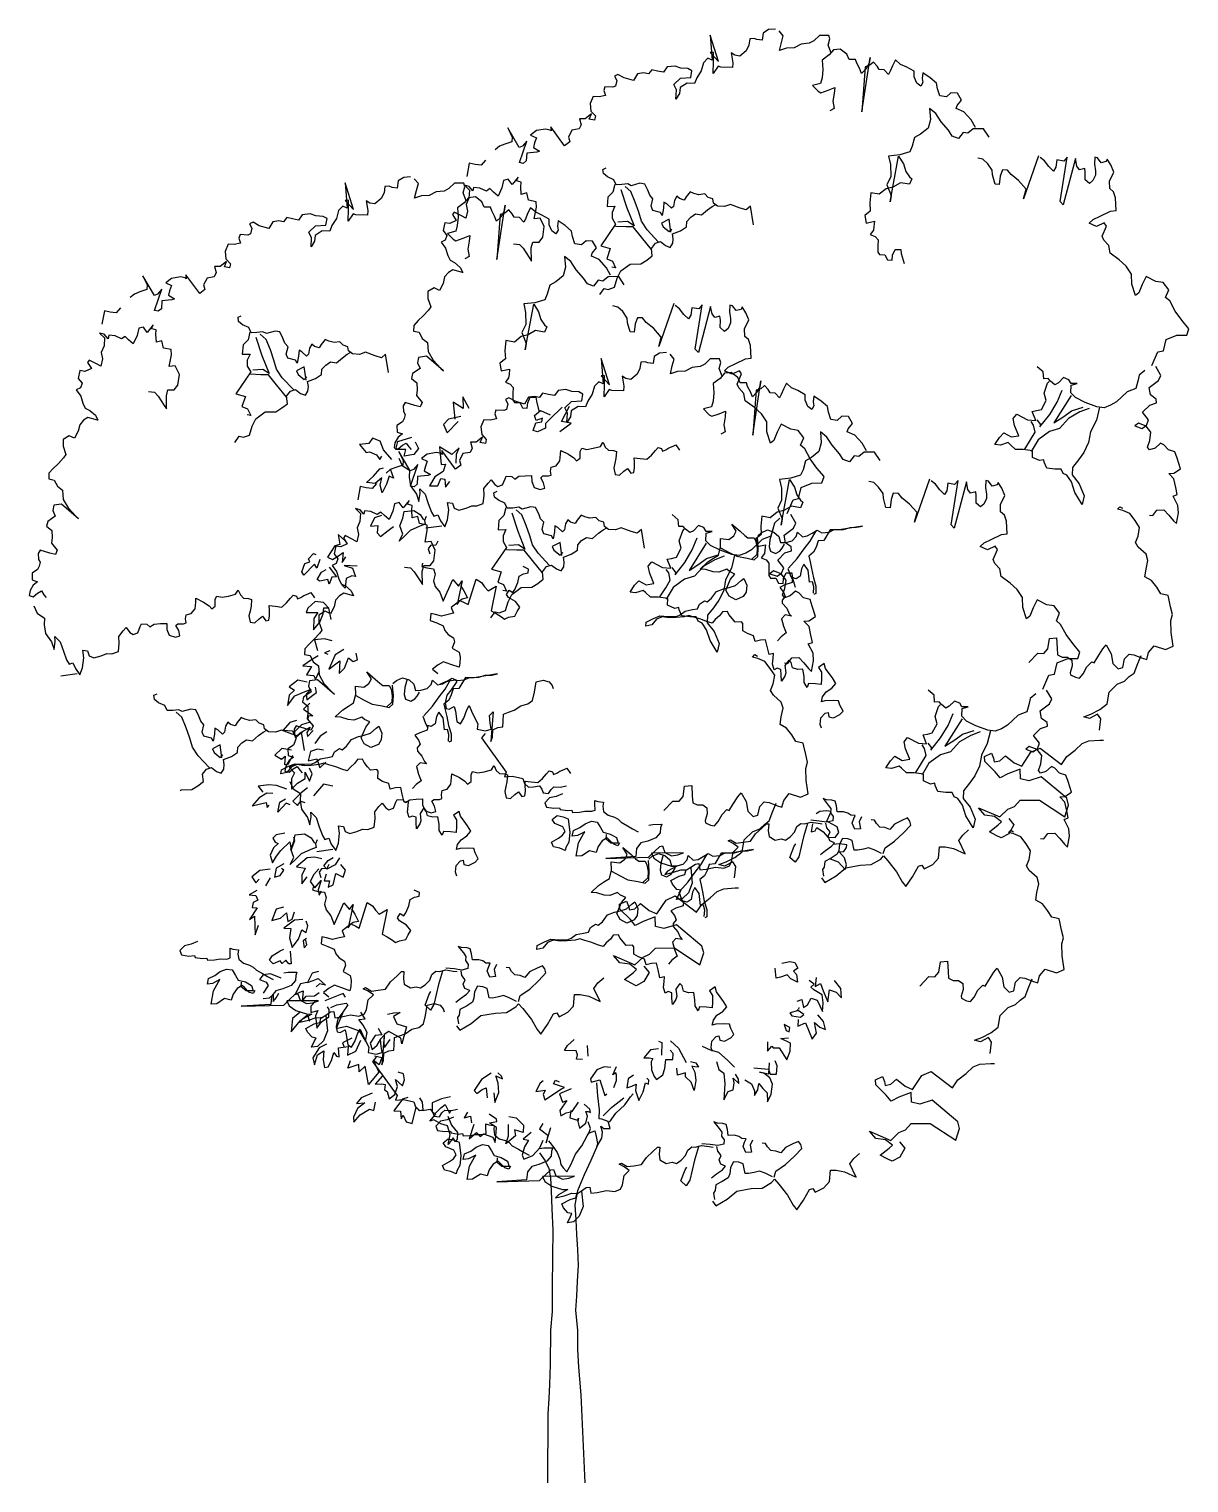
# Model space of a CAD drawing. Extents: x 5705.64 to 5713.1, y -1408.4 to -1399.05.
import ezdxf

# ---------------------------------------------------------------- set-up
doc = ezdxf.new("R2010")
doc.units = 0
doc.header["$MEASUREMENT"] = 0
doc.layers.get('0').update_dxf_attribs({"linetype": 'CONTINUOUS'})

# ---------------------------------------------------------------- blocks, each defined once
blk = doc.blocks.new('ARBREP')
for points in [[(-15.83, 190.74), (-18.78, 190.5), (-21.15, 189.05), (-21.6, 185.97), (-23.78, 186.24), (-24.96, 186.71), (-26.87, 186.62), (-27.22, 183.91), (-28.4, 181.44), (-31.17, 179.17), (-33.29, 179.52), (-34.85, 180.53), (-34.11, 176.29), (-34.23, 174.26), (-39.28, 174.45), (-40.4, 174.87), (-42.59, 171.74), (-42.41, 176.86), (-42.45, 180.71), (-43.89, 180.68), (-40.25, 176.83), (-43.87, 188.15), (-43.04, 177.35), (-44.83, 178.21), (-46.67, 176.31), (-47.65, 172.87), (-49.53, 169.88), (-50.5, 167.41), (-53.74, 167.57), (-56.73, 165.67), (-57.01, 163.12), (-58.5, 160.74), (-58.25, 164.65), (-59.41, 167.02), (-56.57, 169.74), (-52.09, 170.03), (-51.65, 172.87), (-53.38, 173.82), (-56.47, 174.04), (-58.92, 174.85), (-62.27, 174.49), (-63.89, 172.25), (-66.44, 172.68), (-68.92, 173.27), (-70.31, 171.49), (-72.36, 171.92), (-74.93, 171.53), (-76.66, 168.63), (-80.76, 169.79), (-83.38, 171.27), (-84.9, 170.55), (-83.88, 168.71), (-84.47, 166.32), (-85.63, 165.81), (-88.94, 165.98), (-89.42, 164.4), (-88.72, 162.26), (-91.45, 161.73), (-94.07, 161.86), (-95.36, 158.81), (-94.99, 155.56), (-93.07, 153.48), (-93.4, 151.74), (-95.67, 152.17), (-94.71, 154.42), (-97.48, 152.3), (-99.89, 152.27), (-99.2, 149.69), (-99.99, 147.9), (-103.1, 147.37), (-104.6, 144.38), (-104.03, 142.42), (-106.26, 140.73), (-112.14, 148.76), (-112.03, 147.04), (-112.48, 147.42), (-114.44, 147.84), (-118.37, 147.18), (-120.82, 145.27), (-118.37, 144.16), (-119.17, 141.92), (-119.66, 139.96), (-117.07, 138.4), (-118.21, 137.96), (-122.52, 137.56), (-122.67, 134.22), (-124.04, 133.13), (-125.62, 133.47), (-122.46, 142.65), (-124.32, 140.51), (-125.68, 139.92), (-130.66, 148.33), (-128.71, 144.44), (-128.92, 142.39), (-131.94, 141.42), (-134.24, 140.48), (-136.07, 138.95)], [(8, 180.53), (6.79, 183.87), (7.45, 186.49), (6.98, 188.02), (2.98, 188.03), (0.65, 185.74), (-1.41, 184.66), (-4.82, 184.3), (-7.8, 182.71), (-11.12, 182.54), (-14.14, 181.58), (-13.32, 184.94), (-12.5, 187.86), (-14.26, 189.95)], [(69.96, 148.57), (68.13, 151.78), (64.99, 155.25), (61.7, 156.68), (62.02, 158.04), (63.95, 160.25), (62.23, 163.23), (59.43, 163.38), (57.44, 161.62), (54.65, 162.06), (53.66, 165.17), (53.21, 167.5), (50.45, 169.84), (47.41, 171.95), (47.13, 169.61), (47.4, 167.88), (46.53, 166.31), (44.74, 167.57), (43.61, 170.22), (43.67, 172.63), (40.46, 174.36), (37.84, 175.57), (35.63, 177.5), (34.29, 174.97), (33.39, 172.65), (32.7, 171.32), (30.84, 173.31), (28.66, 173.45), (27.79, 174.9), (26.26, 176.59), (24.63, 175.2), (22.59, 174.56), (21.17, 155.25), (24.7, 178.62), (24.27, 176.06), (22.84, 173.53), (21.01, 171.76), (20.15, 173.91), (18.99, 176.12), (18.43, 177.73), (15.71, 177.7), (14.77, 180), (11.97, 182.16), (9.02, 181.79), (7.22, 179.64), (4.23, 177.44), (4.52, 173.43), (4.21, 169.83), (3.54, 167.42), (0.05, 166.53), (2.42, 164.06), (3.6, 163.35), (6.72, 164.49), (9.55, 165.62), (9.34, 163.15), (8.8, 159.76), (9.34, 156.66), (7.42, 155.64)], [(75.74, 144.44), (73.41, 147.96), (68.95, 147.91), (66.65, 146.09), (64.63, 146.42), (62.6, 143.84), (59.99, 144.87), (58.39, 147.32), (55.23, 150.95), (52.9, 154.47), (50.23, 156.63), (50.57, 151.96), (49.58, 148.3), (46.42, 145.72), (43.83, 144.28), (42.76, 140.46), (41.71, 138.07), (37.46, 136.8), (32.7, 136.31), (33.52, 132.6), (33.56, 127.45), (31.88, 123.96), (33.74, 119.32), (33.3, 116.61), (36.97, 136.21), (39.08, 132.92), (40.07, 129.64), (41.67, 127.35), (42.62, 126.49), (41.66, 124.17), (37.76, 124.79), (34.56, 122.99), (31.58, 122.22), (28.68, 119.88), (25, 120.56), (24.59, 116.19), (24.82, 112.72), (22.43, 110.83), (23.02, 107.57), (26.66, 108.3), (26.39, 106.05), (26.2, 104.55), (24.81, 102.68), (26.89, 101.82), (28.14, 100.35), (28.08, 97.79), (28.01, 95.07), (28.74, 94), (31.08, 93.94), (32.16, 91.73), (34.21, 91.62), (34.39, 93.8), (35.51, 96.27), (37.92, 96.28), (38.12, 94.53), (38.87, 91.57), (39.37, 90.15)], [(-140.17, 134.59), (-142.03, 132.37), (-144.59, 132.72), (-147.14, 133.31), (-148.18, 127.55)], [(-25.26, 106.81), (-26.51, 114.75), (-28.36, 113.2), (-30.97, 114.01), (-35.18, 115.55), (-37.67, 114.63), (-40.7, 114.86), (-42.39, 116.09), (-42.72, 117.91), (-44.68, 118.58), (-46.15, 120.02), (-48.65, 119.71), (-50.89, 120.29), (-52.4, 121.01), (-54.17, 118.8), (-54.96, 117.38), (-56.98, 118.02), (-58.17, 119.02), (-59.12, 117.23), (-59.62, 114.68), (-60.41, 113.88), (-62.4, 115.74), (-63.66, 116.45), (-63.88, 113.87), (-64.39, 110.81), (-65.11, 112.11), (-68.41, 112.94), (-69.14, 114.77), (-68.38, 117.91), (-69.78, 119.45), (-70.55, 121.59), (-71.92, 124.25), (-73.95, 124.6), (-77.66, 123.56), (-79.17, 124.35), (-81.74, 124.03), (-84.15, 123.94), (-85.16, 126.08), (-87.92, 127.34), (-89.63, 128.75), (-89.81, 130.56), (-88.43, 131.19)], [(97.02, 136.39), (90.59, 118), (91.66, 122.04), (88.43, 125.74), (85.18, 128.31), (83.63, 130.29), (81.45, 130.34), (80.48, 127.73), (80.09, 124.12), (78.3, 124.23), (77.17, 128.19), (77.07, 130.22), (75.16, 132.98), (73.11, 134.91), (70.93, 135.42)], [(145.62, 46.4), (148.16, 52.3), (150.52, 52.78), (151.69, 57.57), (156.26, 59.43), (160.55, 59.49), (161.46, 62.25), (158.45, 65.88), (155.51, 69.79), (153.2, 74.13), (151.36, 75.7), (152.78, 78.89), (150.36, 82.04), (147.21, 82.49), (143.1, 84.64), (141.37, 81.21), (139.94, 77.62), (138.54, 76.53), (137, 81.38), (136.88, 85.69), (134.61, 89.06), (131.58, 91.85), (127.65, 94.64), (127.13, 97.9), (124.99, 100.22), (124.21, 101.9), (126.1, 106.23), (125.16, 107.6), (121.88, 106.08), (118.75, 107.53), (120.38, 109.08), (123.35, 110.51), (127.78, 112.67), (130.26, 112.98), (129.95, 118.43), (129.1, 120.94), (127.47, 122.33), (127.39, 125.58), (129.21, 129.38), (128, 132.51), (126.4, 134.95), (126, 133.9), (123.8, 133.44), (122.28, 135.51), (121.13, 135.76), (121, 132.82), (121.4, 130.01), (121.42, 128.13), (120.3, 125.75), (118.84, 124.5), (116.93, 126.13), (117.01, 129.36), (116.8, 131.02), (114.6, 130.41), (113.44, 132), (112.83, 135.2), (107.57, 115.41), (106.26, 116.79), (109.22, 135.81), (107.75, 134.1), (104.82, 134.64), (104.37, 131.46), (103.43, 129.83), (101.37, 131.78), (99.53, 134.23), (97.68, 135.62)], [(-128.19, 98.71), (-125.56, 98.42), (-124.08, 96.73), (-121.45, 92.74), (-120.51, 91.21), (-120.54, 96.87), (-119.88, 99.42), (-117.17, 99.36), (-115.59, 101.44), (-114.98, 106.02), (-116.77, 109.69), (-119.27, 109.37), (-118.38, 114.39), (-118.42, 116.67), (-121.79, 117.34), (-122.49, 120.45), (-124.82, 119.82), (-125.05, 123.14), (-124.94, 125.1), (-126.87, 125.61), (-126.17, 127.25), (-128.72, 124.07), (-130.42, 126.36), (-132.4, 125.81), (-133.13, 122.73), (-134.74, 119.08), (-136.8, 120.85), (-138.27, 122.32), (-139.82, 121.23), (-142.57, 122.51), (-145.28, 122.79), (-145.54, 121.36), (-147.24, 123.28), (-149.17, 123.79), (-147.03, 121.71), (-147.27, 118.24), (-148.46, 115.46), (-147.86, 112.67), (-148.59, 109.59), (-150.54, 110.63), (-153.66, 112.2), (-154.37, 111.16), (-152.71, 108.62), (-155.52, 107.34), (-157.63, 107.7), (-158.31, 104.31), (-156.7, 102.24), (-157.41, 100.22), (-159.18, 99.36), (-157.27, 96.75), (-156.37, 93.64), (-155.36, 91.58), (-153.41, 90.63), (-150.99, 88.52), (-149.97, 86.39), (-150.04, 86.4), (-154.23, 87.55), (-156.07, 86.38), (-157.71, 84.45), (-158.37, 81.68), (-159.88, 78.69), (-162.19, 79.74), (-164.86, 78.14), (-164.86, 75.27), (-163.67, 71.62), (-164.6, 70.2), (-166.85, 67.78), (-169.08, 65.71), (-170.94, 63.66), (-171, 61.23), (-168.67, 60.73), (-167.3, 58.05), (-165.08, 56.34), (-164.8, 52.42), (-162.69, 48.81), (-159.37, 45.2), (-158.21, 44.11), (-165.44, 50.4), (-168.85, 49.95), (-169.28, 47.62), (-168.21, 45.25), (-171.42, 42.98), (-171.92, 40.9), (-169.64, 39.03), (-169.55, 36.09), (-169.83, 33.6), (-167.34, 30.67), (-168.13, 28.81), (-170.46, 29.3), (-174.65, 30.62), (-175.52, 29.2), (-175.34, 26.72), (-174.62, 25.49), (-175.12, 23.75), (-175.75, 22.35), (-178.13, 20.75), (-178.11, 17.88), (-175.8, 17.14), (-177.63, 15.68), (-178.99, 13.37), (-179.41, 11.19), (-177.68, 10.71), (-175.83, 12.24), (-174.15, 13.19), (-173.06, 11.57), (-172.03, 10.42)], [(-84.68, 124.1), (-85.51, 120.87), (-87.68, 118.67), (-88.06, 114.68), (-84.68, 114.75), (-85.86, 112.13), (-85.92, 109.63), (-84.39, 107.12), (-90.79, 97.77), (-86.67, 96.61), (-88.14, 92.21), (-85.75, 91.24), (-84.38, 88.41), (-85.94, 88.68)], [(-82.16, 122.01), (-79.63, 114.11), (-76.49, 106.41), (-79.24, 108.2), (-83.4, 107.92)], [(-65.94, 99.38), (-70.88, 104.62), (-73.27, 108.3), (-74.39, 112.17), (-75.95, 116.58), (-77.81, 121.07), (-80.32, 123.25)], [(-91.21, 76.87), (-89.34, 79.48), (-87.54, 79.13), (-84.86, 80.04), (-83.74, 83.86), (-82.14, 87.01), (-78.16, 89.92), (-73.56, 90.05), (-70.96, 91.65), (-68.64, 93.48), (-69.03, 96.65), (-67.32, 98.88), (-65.18, 99.58), (-63.04, 97.88), (-60.93, 97.14), (-59.85, 98.86), (-59.65, 100.8), (-60.04, 103), (-56.63, 104.29), (-54.03, 105.95), (-53.89, 108.23), (-52.19, 110.07), (-50.12, 111.45), (-47.57, 111.02), (-44.96, 113.21), (-43.02, 114.69), (-41.43, 115.54)], [(-68.95, 96.2), (-73.29, 101.5), (-76.79, 105.89), (-80.04, 105.9), (-84.41, 106.06)], [(-60.65, 103.63), (-61.42, 109.22), (-64.78, 107.57), (-64.06, 105.97), (-61.39, 103.87), (-60.31, 104.97)], [(142.54, 44.37), (140.18, 42.3), (139.5, 39.69), (138.67, 36.61), (134.95, 35.2), (130.41, 30.84), (127.88, 29.39), (125.13, 28.33), (121.98, 28.78), (116.9, 30.62), (112.79, 32.68), (110.81, 34.7), (110.95, 38.01), (113.53, 38.7), (110.9, 38.7), (109.94, 40.37), (107.62, 41.25), (105.47, 38.98), (103.95, 38.24), (102.08, 39.72), (101.14, 40.87), (99.17, 40.78), (98.93, 43.72), (96.35, 45.88)], [(144.57, -17.69), (146, -17.88), (147.72, -15.51), (150.66, -15.42), (152.79, -17.66), (154.79, -20.11), (156.11, -21.36), (156.97, -16.76), (156.76, -13.53), (154.73, -9.55), (156.47, -8.9), (155.87, -5.8), (155.05, -2.09), (152.83, 0.22), (155.02, 0.32), (157.87, 2.22), (156.45, 6.7), (155.48, 9.44), (152.69, 10.25), (150.64, 12.42), (149.29, 13.14), (146.92, 11.01), (144.56, 10.29), (143.68, 11.46), (144.65, 14.29), (145.18, 17.83), (143.14, 20.44), (139.77, 21.8), (138.23, 20.56), (141.3, 19.49), (143.28, 20.73), (144.17, 23.14), (141.62, 26.42), (144.63, 29.45), (147.5, 30.44), (147.41, 32.03), (144.95, 33.82), (144.43, 37.08), (148.41, 40.08), (149.43, 42.24), (147.2, 45.98)], [(123.1, 28.53), (121.76, 22.97), (119.23, 17.97), (118.44, 13.39), (116.4, 9.22), (114.05, 5.96), (111.57, 2.77), (111.4, -0.48), (114.34, -4.23), (116.56, -9.41), (115.64, -13.08), (112.6, -8.04), (111.11, -3.47), (109.15, -0.58), (107.51, 0.21), (106.71, 2.04), (104.01, 2.04), (100.47, 2.5), (99.33, 5.02), (99.27, 6.06), (97.45, 5.66), (94.39, 7.08), (94.45, 9.89), (90.33, 10.51), (87.08, 10.5), (84.94, 12.45), (83.9, 13.38), (80.63, 12.31), (78.29, 12.6), (80.18, 15.65), (82.03, 17.55), (85.24, 15.82), (88.5, 16.34), (86.7, 20.69), (86.11, 23.74), (87.59, 25.65), (92.2, 23.2), (95.75, 22.89), (94.25, 26.77), (96.13, 27.11), (98.18, 27.59), (100.23, 31.47), (99.4, 34.65), (100.87, 38.93), (101.55, 39.66)], [(96.2, 23.19), (97.81, 21.12), (97.56, 20.13), (101.75, 25.41), (104.9, 30.75), (107.12, 35.91)], [(110.91, 33.63), (103.57, 21.89), (107.77, 24.65), (111.07, 27.07), (116.08, 28.61)], [(118.72, 28.02), (114.62, 26.54), (109.87, 23.78), (105.92, 19.5), (101.67, 18.23), (96.75, 14.58), (93.85, 9.59)], [(91.09, 10.63), (93.59, 14.57), (95.48, 17.86), (94.86, 20.88), (93.77, 22.41)], [(-177.39, 6.77), (-175.88, 3.57), (-172.76, 1.53), (-172.9, -1.4), (-172.39, -5.1), (-169.75, -8.72), (-168.7, -11.91), (-168.24, -8.38), (-168.35, -6.41), (-166.06, -8.72), (-164.72, -12.69), (-163.37, -16.41), (-162.28, -18.18), (-160.61, -17.6), (-159.54, -20.12), (-157.64, -22.79), (-156.44, -19.75), (-155.97, -15.45), (-156.42, -12.28), (-154.37, -12.55), (-153.61, -14.67), (-151.66, -15.55), (-148.54, -14.65), (-146.11, -13.65), (-143.86, -13.77), (-141.12, -12.77), (-140.73, -9.18), (-140.88, -6.3), (-139.1, -3.93), (-137.79, -2.53), (-136.18, -4.6), (-134.83, -5.47), (-132.84, -4.74), (-131.81, -2.14), (-131.25, -0.93), (-128.85, -1.08), (-127.66, -2.23), (-125.82, -1.06), (-123.12, -0.84), (-120.4, -0.74), (-120.37, -3.31), (-119.3, -5.83), (-116.69, -6.71), (-114.71, -6.07), (-115.25, -3.8), (-116.49, -1.65), (-115.56, -0.92), (-113.15, -0.91), (-112.09, -0.56), (-112.27, 1.19), (-112, 2.91), (-109.89, 3.48), (-108.25, 5.54), (-107.97, 8.4), (-107.84, 10.06), (-104.56, 8.39), (-102.26, 6.83), (-101.09, 5.53), (-99.63, 6.71), (-99.56, 9.64), (-98.93, 10.98), (-96.67, 10.48), (-93.94, 10.95), (-90.91, 11.79), (-89.81, 13.48), (-89.75, 13.48), (-88.8, 11.49), (-87.48, 10.12), (-85.3, 9.98), (-84.03, 9.57), (-84.25, 6.64), (-84.67, 4.55), (-85.17, 2.44), (-84.54, -0.21), (-82.67, -0.56), (-80.82, 1.21), (-79.29, 2.3), (-77.9, 0.3), (-76.61, 0.58), (-76.26, 2.54), (-76.35, 5.11), (-76.4, 6.92), (-73.91, 6.62), (-71.04, 6.26), (-69.04, 8.03), (-67.27, 10.02), (-66.11, 11.34), (-64.75, 10.87), (-64.24, 9.73), (-62.88, 10.29), (-61.58, 11.17), (-59.69, 11.88), (-58.61, 12.45), (-57.01, 10.22)], [(-165.6, -18.23), (-166.32, -19.96), (-166.05, -21.56), (-168.35, -22.48), (-172.46, -24.26), (-175.02, -26.92), (-177.16, -28.9), (-175.59, -25.85), (-176.94, -22.28), (-175.58, -19), (-174.99, -16.14), (-170.98, -15.7), (-168.14, -17.42), (-166.76, -19.73)], [(92.8, -80.97), (96.65, -76.93), (99.3, -77.05), (101.01, -74.97), (101.71, -70.55), (104.74, -70.31), (104.93, -74.69), (105.17, -77.63), (107.11, -78.58), (109.45, -78.57), (111.24, -79.9), (111.4, -82.4), (110.49, -85.31), (110.62, -86.22), (112.85, -87.25), (114.53, -87.6), (116.14, -85.73), (117.73, -82.76), (119.82, -80.62), (120.84, -81.02), (122.43, -78.43), (124.54, -75.08), (125.93, -73.36), (128.12, -77.19), (128.84, -81.28), (131.13, -83.61), (133.11, -83.06), (133.88, -79.29), (135.8, -77.31), (137.9, -77.58), (141.58, -79.01), (143.44, -79.58), (144.19, -76.66), (146.52, -73.71), (151.39, -75.33), (154.67, -73.9), (153.81, -68.07), (153.64, -62.94), (154.45, -60.3), (153.62, -57.04), (152.8, -53.41), (152.8, -53.41), (152.52, -52.13), (149.44, -51.44), (147.63, -48.54), (145.36, -45.68), (142.61, -44.12), (143.06, -40.81), (143.9, -37.14), (143.14, -34.47), (139.74, -31.45), (138.51, -29.46), (139.7, -26.7), (140.32, -22.94), (138.42, -20.04), (136.08, -17.03), (133.08, -15.76), (130.84, -15.18), (131.84, -14.14), (132.95, -14.77)], [(-165.8, -23.22), (-158.84, -22.26)], [(3.97, -109.09), (3.39, -107.42), (3.68, -104.62), (5.54, -102.63), (6.69, -102.35), (7.03, -104.17), (9.05, -104.59), (11.8, -103.15), (13.12, -101.75), (11.81, -99.15), (11.25, -97.33), (9, -97.21), (5.38, -97.28), (3.84, -97.77), (4.35, -95.6), (5.84, -93.51), (8.29, -91.84), (9.99, -89.92), (8.61, -87.54), (7.15, -85.63), (5.61, -83.47), (5.06, -81.36), (2.61, -83.03), (3.85, -85.02), (3.85, -87.9), (3.72, -90.37), (1.32, -90.09), (-1.64, -89.93), (-2.27, -91.6), (-3.5, -89.51), (-3.6, -86.88), (-4.12, -83.71), (-6.31, -83.88), (-8.55, -83.23), (-9.12, -80.94), (-10.13, -79.86), (-11.78, -82.25), (-11.41, -85.35), (-11.82, -86.76), (-13.21, -88.85), (-13.46, -86.19), (-13.47, -83.87), (-15.12, -83.37), (-16.41, -84.02), (-17.13, -81.66), (-16.83, -79.04), (-16.72, -77.07), (-18.61, -77.47), (-19.43, -73.98), (-20.05, -71.12), (-22.24, -71.29), (-24.6, -71.83), (-25.2, -69.41), (-27.83, -68.51), (-29.84, -67.27), (-29.77, -64.18), (-30.34, -63.41), (-33.07, -63.63), (-34.25, -62.19), (-35.78, -60.34), (-36.43, -58.96), (-38.62, -59.13), (-39.88, -60.85), (-41.64, -62.4), (-42.95, -64.02), (-45.37, -63.28), (-47.82, -62.25), (-50.89, -61.41), (-53, -60.7), (-54.96, -61.25), (-58.43, -61.63), (-61.47, -61.78), (-64.48, -61.25), (-66.91, -62.32), (-68.85, -64.7), (-71.43, -65.31), (-71.23, -63.59), (-68.1, -62), (-65.38, -60.94), (-61.83, -61.15), (-58.04, -61.02), (-56.68, -60.46), (-54.61, -58.85), (-51.35, -58.24), (-49.31, -57.84), (-48.42, -55.9), (-46.29, -54.44), (-45.09, -54.91), (-43.24, -53.37), (-41.14, -50.47), (-38.1, -49.26), (-35.66, -48.72), (-33.01, -47.88), (-30.55, -45.68), (-29.38, -44.87), (-28.17, -47.77), (-28.39, -50.7), (-29.65, -52.64), (-32.84, -53.98), (-35.75, -52.41), (-37.06, -49.82), (-35.05, -45.2), (-33.27, -42.97), (-35.59, -41.94), (-36.76, -40.92), (-40.13, -42.21), (-42.53, -42), (-45.67, -41.02), (-48.16, -40.81), (-44.91, -37.79), (-42.4, -36.19), (-40.24, -34.81), (-39.34, -31.29), (-39.48, -27.66), (-35.87, -28.12), (-33.71, -26.52), (-32.62, -24.51), (-34.59, -21.52), (-30.97, -24.61), (-29.04, -26.4), (-27.69, -27.41), (-25, -27.4), (-24.2, -28.99), (-23.66, -31.81), (-23.86, -34.52), (-26.1, -36.66)], [(-23.45, -26.53), (-21.92, -25.29), (-19.26, -24.07), (-16.48, -24.95), (-14.42, -26.81), (-13.64, -29.48), (-11.39, -29.44), (-8.72, -28.69), (-7.02, -26.91), (-6.45, -25.03), (-4.31, -27.04), (-2.2, -26.65), (-0.05, -25.42), (2.08, -24.19), (4.11, -25.27), (7.21, -24.97), (9.11, -24.04), (13.4, -23.83), (16.14, -22.99), (18.95, -22.92), (21.44, -22.45), (11.45, -24.03), (7.68, -23.94), (4.94, -28.63), (2.5, -28.79), (1.63, -31.4), (0.51, -33.65), (-1.49, -35.33), (-0.93, -37.75), (-0.33, -40.64), (0.41, -44.59), (1.52, -48.15), (1.54, -51.31), (0.62, -51.69)], [(-17.22, -24.71), (-18.3, -28.31), (-18.59, -31.31), (-17.95, -33.22), (-15.78, -34.09), (-13.95, -33.16), (-13.02, -31.9), (-11.94, -30.18)], [(-10.21, -40.41), (-6.49, -36.28), (-3.52, -32.19), (-1.03, -28.93), (1.57, -24.4)], [(-160.65, -28.91), (-161.44, -30.55), (-163.79, -30.74), (-164.73, -32.15), (-164.1, -34.36)], [(-39.35, -31.73), (-35.69, -33.72), (-32.34, -35.36), (-27.99, -36.15), (-24.97, -36.82), (-23.44, -35.44), (-23.2, -31.73), (-23.45, -29.16), (-23.56, -27.19)], [(-167.13, -38.26), (-167.54, -39.78), (-165.36, -40.36), (-162.43, -40.72), (-161.73, -43.01), (-162.48, -45.84), (-161.7, -48.36), (-159.79, -50.81), (-158.31, -54.53), (-154.14, -45.24), (-151.79, -48.1), (-150.22, -45.95), (-152.31, -55.98), (-151.12, -54.33), (-149.05, -55.28), (-147.63, -56.09), (-144.17, -45.1), (-141.86, -46.59), (-140.55, -48.43), (-139.09, -50.12), (-135.64, -48.17), (-137.73, -58.79), (-135.56, -59.84), (-133.34, -61.3), (-132, -62.33), (-130.25, -61.53), (-127.61, -60.99), (-126.57, -58.99), (-125.47, -57.2), (-127.31, -54.81), (-130.28, -53), (-131.15, -51.7), (-130.05, -49.84), (-128.5, -50.87), (-127.63, -49.59), (-126.28, -46.55), (-125.69, -43.91), (-123.85, -42.89), (-121.9, -42.41), (-121.71, -40.91), (-124.02, -39.8)], [(0.41, -51.22), (0.61, -48.44), (0, -46.24), (-1.29, -46.43), (-1.85, -41.29), (-3.67, -38.75), (-4.71, -40.69), (-5.23, -43.84), (-7, -45.01), (-8.49, -44.52), (-8.69, -46.57), (-11.81, -47.62), (-14.02, -48.7), (-12.42, -50.77), (-11.68, -52.6), (-12.94, -54.16), (-12.9, -55.51), (-10.98, -57.67), (-9.91, -60.04), (-9.03, -60.97), (-11.74, -60.53), (-13.28, -62.15), (-12.38, -65.33), (-11.23, -68.23), (-13.46, -69.84), (-14.93, -71.61)], [(-10.52, -40.56), (-9.44, -43.68), (-8.45, -45.58)], [(-150.95, -47.81), (-149.5, -50.19), (-147.83, -53.23), (-150.24, -53.71), (-153.01, -55.83), (-154.95, -57.31), (-153.86, -59.81), (-156.14, -60.29), (-159.03, -61.06), (-161.65, -60.32), (-163.6, -59.83), (-163.89, -62.89), (-161.05, -63.95), (-158.29, -65.21), (-157.59, -67.19), (-156.19, -68.88), (-153.88, -70.37), (-153.48, -72.04), (-154.51, -74.74), (-151.46, -76.4), (-151.07, -78.66), (-151.13, -81.22), (-151.54, -82.96), (-155.05, -81.75), (-158.12, -80.62), (-160.49, -81.91), (-162.94, -83.75), (-160.64, -85.6)], [(123.05, -109.89), (123.62, -105), (122.3, -103), (118.79, -104.89), (116.33, -104.15), (119.45, -103.02), (123.25, -101.08), (126.34, -98.65), (127.2, -93.61), (130.75, -90.16), (133.88, -88.86), (135.89, -86.97), (137.96, -85.42), (139.56, -81.3), (140.92, -77.87)], [(128.57, -77.94), (128.57, -77.94)], [(-159.78, -90.15), (-157.12, -89.08), (-153.17, -88.36), (-152.5, -89.04), (-154.86, -92.67), (-156.8, -94.97), (-157.47, -98.27), (-156.99, -100.62), (-155.72, -100.89), (-153.59, -99.79), (-153.11, -101.77), (-152.46, -106.16), (-150.89, -107.17), (-149.49, -104.73), (-148.19, -101.14), (-147.24, -99.41), (-146.24, -101.78), (-144.8, -104.75), (-143.42, -107.21), (-143.7, -109.53), (-140.24, -110.23), (-137.75, -109.53), (-138.13, -106.87), (-138.44, -103.7), (-136.89, -102), (-137.9, -114.76), (-137.17, -112.9), (-137.03, -109.72), (-134.89, -108.71), (-132.69, -108.54), (-132.57, -106.14), (-132.43, -103.05), (-130.36, -102.26), (-127.93, -101.41), (-125.04, -99.44), (-121.99, -98.69), (-119.99, -97.15), (-119.15, -93.63), (-118.45, -89.18), (-115.41, -88.5), (-112.86, -89.16), (-111.62, -90.78), (-111.12, -92.01)], [(-140.27, -111.42), (-141.84, -113.28), (-131.36, -127.92), (-132.09, -129.87), (-128.62, -129.64), (-124.11, -130.58), (-123.41, -132.79), (-121.72, -134.4), (-119.59, -134.16), (-117.09, -133.84), (-116.08, -135.21), (-115.44, -136.82), (-113.16, -137.03), (-112.09, -135.3), (-110.84, -134.21), (-108.22, -134.33), (-105.4, -133.74)], [(84.16, -147.76), (86.43, -150.53), (84.22, -154.32), (80.93, -156.14), (78.77, -155.1), (75.87, -153.46), (79.72, -150.46), (81.09, -149.21), (78.14, -146.95), (73.93, -146.32), (71.2, -143.23), (80.32, -147.16), (83.87, -143.84), (86.62, -142.62), (89.15, -139.96), (97.31, -139.93), (108.24, -147.12), (109.86, -142.09), (109.09, -139.14), (98.14, -129.98), (92.82, -131.6), (89.21, -130.77), (89.09, -126.61), (83.85, -128.59), (80.49, -130.32), (78.43, -127.8), (73.94, -123.32), (73.75, -121.19), (76.81, -119.83), (77.66, -121.97), (78, -123.57), (80.35, -123.09), (82.75, -120.87), (86.52, -123.9), (89.74, -125.34), (93.72, -119.4), (97.61, -117.59), (106.79, -124.61), (109.06, -121.26), (112.66, -118.47), (115.69, -115.69), (118.5, -114.54), (123.32, -114.19), (124.85, -114.22)], [(-107.13, -137.17), (-109.88, -138.3), (-112.7, -138.98), (-114.78, -141.05), (-113.99, -142.88), (-110.9, -143.4), (-108.42, -143.17), (-108.13, -143.99), (-104.98, -144.44), (-103.23, -144.26), (-102.94, -145.17), (-99.94, -145.02), (-97.52, -144.62), (-94.65, -144.68), (-93.13, -144.19), (-93.23, -141.71), (-93.26, -140.05), (-92.05, -140.52), (-89.65, -140.8), (-89.91, -142.54), (-89.52, -144.74), (-87.53, -146.44), (-84.89, -147.25), (-83.26, -148.13), (-81.94, -149.44), (-79.26, -150.92), (-77.16, -152.18), (-74.72, -153.46)], [(21.04, -147.03), (20.01, -149.2), (20.61, -152.17), (18.19, -152.4), (17.04, -149.81), (17.7, -147.86), (18.33, -146.53), (16.45, -146.42), (15.19, -145.48), (13.39, -144.98), (10.67, -145), (10.36, -142.43), (9.72, -140.36), (8.39, -139.89), (6.05, -139.75), (4.55, -139.27), (6.81, -142.04), (7.92, -143.57), (7.73, -145.31), (8.88, -146.99), (8.71, -148.8), (6.2, -149.41), (2.89, -148.89), (-0.66, -148.58)], [(-104.76, -148.14), (-104.24, -151.33), (-104.05, -153.75), (-104.46, -157.89), (-105.73, -160.27), (-105.98, -161.48), (-108.36, -160.58), (-111.07, -159.99), (-111.93, -158), (-108.86, -156.2), (-107.17, -155.02), (-106.01, -153.32), (-106.96, -151.34), (-110.39, -149.91), (-111.63, -148.22), (-109.47, -146.53), (-106.86, -147.05), (-104.75, -147.92)], [(-82.67, -158.24), (-83.37, -159.51), (-85.16, -158.87), (-87.09, -156.92), (-87.97, -156.09), (-90.12, -157.38), (-91.84, -159.75), (-92.71, -162.32), (-95.57, -161.63), (-98.94, -163.83), (-101.28, -164), (-100.31, -158.27), (-98.12, -154.41), (-97.57, -153.52), (-100.7, -155.11), (-102.96, -155.43), (-102.46, -152.96), (-99.78, -151.72), (-97.4, -150.05), (-94.75, -148.99), (-92.35, -149.33), (-90.88, -151.71), (-89.73, -153.7), (-86.65, -154.46), (-84.04, -156.02), (-83.27, -158.38), (-86.37, -158.38), (-88.43, -156.61), (-88.31, -154.64)], [(-70.12, -150.62), (-68.37, -150.35), (-64.61, -150.29), (-65.09, -151.78), (-65.23, -153.9), (-67.07, -156.04), (-70.57, -157.46), (-73.62, -158.3), (-75.42, -160.67), (-75.78, -164.13), (-88.53, -164.95), (-70.22, -164.41), (-67.67, -161.91), (-65.43, -159.86), (-64.21, -159.58), (-63.23, -162.32), (-60.4, -163.82), (-57.67, -163.42), (-55.31, -162.57), (-68.94, -162.6), (-67.93, -164.81), (-64.97, -166.78), (-60.4, -168.23), (-58.13, -168.29), (-62.11, -170.45), (-63.34, -171.79), (-59.63, -170.88), (-56.35, -169.76), (-54.01, -169.88), (-52.2, -168.73), (-50.2, -167.34), (-48.69, -167.16), (-48.29, -169.86), (-45.5, -169.49), (-41.54, -168.67), (-38.02, -169.13), (-35.59, -168.13), (-34.7, -166.27), (-34.01, -162.22), (-31.77, -160.08), (-33.99, -158.51), (-36.09, -157.42), (-35.17, -156.91), (-32.64, -158.4), (-29.76, -158.01), (-26.59, -157.55), (-24.39, -154.44), (-21.62, -151.94), (-19.7, -150.02), (-18.72, -150.04), (-18.93, -153.13), (-18.61, -155.48), (-15.92, -157.05), (-13.44, -156.57), (-11.55, -157.08), (-9.57, -155.69), (-7.63, -153.7), (-6.66, -151.3), (-4.97, -149.92), (-3.47, -150.02), (-0.74, -149.33), (2.5, -149.85), (4.15, -150.04)], [(30.39, -162.88), (31.13, -160.4), (35.27, -157.55), (39.13, -153.95), (42.15, -150.62), (41.74, -148.89), (40.78, -147.58), (38.41, -148.59), (35.15, -150.17), (33.2, -152.53), (31.11, -151.73), (28.93, -151.46), (27.44, -149.99), (26.66, -148.47), (25.23, -148.35)], [(-2.12, -149.9), (-3.83, -155.67), (-5.84, -164.22), (-7.33, -166.59), (-9.62, -164.51), (-7.85, -159.73), (-7.14, -158.6)], [(3.53, -163.22), (5.61, -161.55), (8.14, -159.73), (9.53, -158.24), (7.45, -157.37), (6.74, -155.45), (7.6, -153.59), (6.14, -151.75), (5.81, -149.77)], [(3.9, -173.26), (5.29, -175.26), (10.19, -172.37), (14.34, -168.91), (20.55, -167.86), (25.24, -167.6), (29.28, -165.19), (30.52, -163.85), (32.35, -165.95), (36.09, -170.63), (38.49, -174.91), (40.1, -176.91), (42.91, -172.82), (45.52, -168.2), (46.96, -167.79), (47.96, -169.41), (51.63, -167.52), (54.1, -164.86), (54.46, -159.9), (56.93, -159.96), (60.54, -160.64), (65.46, -162.94), (62.74, -157.29), (64.52, -154.92), (66.98, -152.73)], [(29.64, -162.86), (26.52, -161.28), (24.04, -160.32), (21.84, -160.95), (19.33, -161.4), (17.92, -161.37), (17.36, -158.66), (17.02, -157.28), (15.16, -156.55), (12.91, -156.37), (11.64, -158.81), (11.35, -161.46), (10.69, -163.17), (8.09, -164.85), (5.34, -166.29), (5.06, -168.69), (4.29, -169.74), (4.75, -172.47)], [(-52.2, -168.95), (-51.51, -175.53), (-53.2, -179.72), (-55.73, -182.15), (-58.31, -182.54), (-56.96, -179.78), (-56.34, -178.58), (-58.07, -178.25), (-59.97, -176.02), (-60.68, -174.41), (-57.17, -172.53), (-54.74, -171.83), (-54.1, -169.66)]]:
    blk.add_lwpolyline(points)
blk = doc.blocks.new('ARBRE0')
for points in [[(-62.4, 691.26), (-66.44, 698.76), (-66.24, 691.16), (-72.79, 695.24), (-71.71, 684.2)], [(-2.51, 692.1), (-10.66, 684.16), (-13.3, 681.53), (-13.22, 678.56), (-18.54, 676.23), (-21.28, 677.06), (-19.6, 682), (-15.62, 682.6), (-15.2, 684.95), (-19.37, 683.4), (-20.37, 686.73), (-16.61, 689.92), (-10.35, 687)], [(-4.16, 676.35), (3.27, 681.71), (-2.9, 682.83), (2.23, 692.6)], [(-67.8, 686), (-75.59, 684.25), (-78.85, 680.92), (-76.64, 675.59), (-69.37, 682.72)], [(-112.03, 658.34), (-117.47, 664.49), (-119.69, 670.19), (-124.49, 672.02), (-126.96, 668.61), (-132.85, 667.92), (-128.61, 662.76), (-126.44, 663.35), (-122.02, 661.39), (-119.75, 658.25), (-118.64, 660.47)], [(-97.04, 669.66), (-94.9, 665.47), (-97.99, 661.54), (-104.26, 660.47), (-103.2, 664.72), (-109.64, 664.81), (-108.23, 669.86), (-99.2, 672.7)], [(-70.73, 656.09), (-70.62, 661.86), (-68.81, 665.9), (-73.44, 661.67), (-81.4, 666.46), (-80.46, 655.04), (-77.64, 655.38), (-79.17, 650.59), (-84.51, 647.25), (-87.93, 641.47), (-82.55, 641.39), (-80.6, 646.04), (-78.03, 645.61), (-77.63, 640.62), (-74.9, 644.27)], [(-113.31, 652.4), (-110.96, 646.28), (-113.82, 647.6), (-115.49, 642.55), (-118.43, 636.93), (-119.58, 641.91), (-118.54, 646.57), (-122.81, 642.99), (-128.47, 643.48), (-123.99, 647.59), (-119.75, 652.45), (-117.43, 653.04)], [(-118.8, 622.42), (-123.27, 620.76), (-125.96, 615.42), (-121.07, 615.92), (-121.48, 611.28), (-119.34, 608.78), (-114.55, 612.63), (-111.04, 615.29)], [(-142.28, 606.24), (-146.75, 610.08), (-145.57, 603.71), (-148.74, 602.72), (-153.45, 595.52), (-150.32, 594.05), (-147.17, 596.06), (-143.36, 598.5), (-143.98, 592.04), (-141.74, 595.83)], [(-158.42, 594.1), (-160.34, 588.52), (-161.8, 591.08), (-168.81, 583.92), (-170.03, 586.07), (-167.99, 591.4), (-164.82, 592.5), (-165.74, 594.55), (-162.62, 597.83), (-160.95, 597.24)], [(-134.39, 589.73), (-142.76, 590.15), (-137.44, 588.48), (-135.49, 583), (-137.84, 583.46), (-141.52, 581.71), (-142.11, 575.63), (-144.24, 577.76)], [(-152.37, 589.14), (-147.69, 582.94), (-150.66, 582.6), (-152.46, 578.18), (-153.33, 581.25), (-158.42, 579.98), (-160.26, 581.21), (-157.41, 585.77), (-154.4, 587.54)], [(-151.22, 555.47), (-152.69, 562.77), (-156.02, 566.26), (-161.43, 566.91), (-166.06, 562.79), (-167.27, 559.93), (-159.81, 560.02), (-162.3, 556.07), (-162.49, 548.88), (-158.51, 553.73), (-156.32, 559.06), (-155.93, 562.95), (-153.22, 562.87)], [(-150.58, 541.62), (-155.4, 542.89), (-161.94, 542.34), (-159.95, 535.46)], [(-151.96, 535.26), (-155.54, 533.88), (-153.34, 533.19)], [(-142.98, 536.14), (-148.54, 532.68), (-152.7, 523.41), (-145.5, 528.76), (-145.92, 520.77), (-142.55, 524.1), (-140.02, 530.83), (-137.01, 528.35), (-134.22, 529.44), (-135.09, 533.79)], [(-159.48, 531.97), (-163.89, 529.44), (-169.33, 525.57), (-163.78, 525.3), (-167.11, 519.94), (-162.23, 519.43), (-161.26, 516.9), (-158.59, 522.5)], [(-166.49, 515.21), (-172.55, 516.33), (-178.24, 512.19), (-174.82, 509.87), (-178.2, 506.69), (-179.31, 500.11), (-174.46, 506.26), (-167.87, 509.15), (-164.03, 510.65), (-167.3, 507.36), (-166.83, 503.76), (-163.03, 506.68), (-160.51, 508.44), (-161.24, 511.89)], [(-164.81, 501.51), (-168.85, 497.68), (-162.94, 493.46), (-165.91, 493.23), (-166.07, 491.05)], [(-173.4, 490.47), (-177.85, 489.19), (-181.98, 484.22), (-176.05, 483.74), (-174.13, 479.53), (-169.6, 483.38), (-164.67, 486.22), (-166.91, 482.7), (-166.42, 480.11), (-162.8, 483.94)], [(-174.64, 483.25), (-169.98, 487.85), (-164.49, 489.69)], [(-154.04, 483.15), (-158.22, 480.48), (-161.56, 475.61)], [(-176.74, 471.37), (-182.94, 472.48), (-187.35, 468.26), (-183.14, 465.55), (-180.78, 467.53), (-181.28, 462.24), (-178.69, 462.58), (-175.9, 468.19)], [(-156.06, 471.28), (-159.92, 472.08), (-164.4, 470.53), (-166.01, 464.57), (-160.28, 465.78), (-158.43, 459.91), (-154.69, 463.74)], [(-168.27, 461.84), (-172.92, 462.2), (-178.26, 460.52), (-174.7, 456.88), (-176.77, 452.84), (-176.6, 446.29), (-172.71, 450.12), (-167.89, 453.07), (-167.89, 457.21), (-165.17, 451.49), (-163.37, 456.05), (-165.13, 459.85)], [(-179.69, 446.36), (-186.41, 448.62), (-191.32, 449.13), (-198.12, 448.16), (-195.19, 444.25)], [(-150.02, 448.27), (-156.12, 449.43), (-162.47, 442.03)], [(-188.72, 443.4), (-192.61, 443.68), (-197.39, 440.73), (-202.03, 435.48), (-192.94, 437.76), (-192.37, 434.57), (-190.97, 435.89)], [(-177.5, 436.13), (-180.2, 437.19), (-185.47, 431.4), (-184.21, 437.87), (-180.54, 440.16)], [(-166.34, 447.2), (-170.51, 443.89), (-175.87, 438.62), (-172.86, 435.84), (-170.59, 438.61), (-168.01, 437.78)], [(158.47, 423.97), (157.59, 418.94), (160.13, 419.5), (161.13, 421.71), (165.31, 418.88), (168.34, 415.5), (172.98, 415.24), (175.34, 418.36), (174.34, 421.95), (170.71, 424.03), (167.58, 425.61), (169.65, 429.92), (170.5, 432.01), (167.4, 432.42), (163.16, 431.82), (160.9, 430.48)], [(-181, 417.89), (-186.62, 416.87), (-188.75, 414.74), (-187.14, 412.22), (-185.31, 411.37), (-188.33, 408.58), (-190.38, 403.78), (-188.97, 398.81), (-186.26, 403.1), (-183.53, 406.78), (-177.77, 412.47), (-176.98, 406.96), (-174.55, 413.2), (-175.25, 415.48)], [(-157.14, 401.42), (-161.8, 402.47), (-166.53, 402.08), (-173.35, 396.4), (-167.9, 395.37), (-169.97, 390.95), (-170.08, 385.41), (-166.63, 389.98)], [(-145.75, 402.14), (-148.56, 397.54), (-153.88, 394.84), (-155.89, 396.97), (-153.01, 400.4), (-149.86, 402.29)], [(169.77, 401.37), (174.94, 399.59), (179.43, 394.7), (180.41, 397.7), (179.12, 402.15), (175.56, 405.9), (178.64, 406.13), (180.38, 408.74), (180.45, 410.4), (175.8, 411.18), (171.55, 410.69)], [(-190.41, 394.89), (-196.94, 393.96), (-202.1, 389.94), (-199.55, 386.06), (-197.43, 388.3)], [(-181.5, 398.21), (-186.55, 395.52), (-187.71, 389.57), (-184.01, 390.84), (-181.5, 394.22), (-183.08, 395.35)], [(-159.04, 394.97), (-162.3, 391.42), (-164.74, 386.83), (-161.65, 382.81), (-157.56, 387.55), (-159.59, 381.58), (-158.97, 378.14), (-157.38, 380.59)], [(-154.32, 391.63), (-155.75, 387.34), (-152.13, 387.32), (-153.08, 383.3), (-149.88, 384.67), (-148.15, 392.02), (-143.45, 389.58), (-142.03, 394.25), (-144.95, 397.79)], [(-190.37, 389.24), (-193.47, 384.04)], [(-199.04, 381.03), (-203.98, 378.33), (-199.71, 377.81), (-198.24, 374.91), (-201.4, 373.28), (-202.07, 370.17), (-198.75, 369.85), (-203.67, 362.52), (-200.42, 364.68), (-200.09, 352.49), (-197.93, 358.83)], [(-181.92, 370.29), (-186.48, 369.04), (-189.27, 361.78), (-183.65, 363.21), (-179.87, 366.77), (-178.97, 361.15), (-176.29, 362.61), (-174.77, 367.43)], [(-169.47, 362.42), (-174.73, 362.01), (-181.57, 356.97), (-177.04, 356.68), (-178.05, 350.74), (-176.19, 344.5), (-172.22, 349.76), (-169.94, 355.74), (-167.22, 354), (-166.16, 358.4), (-167.15, 361.31)], [(-167.12, 350.28), (-169.11, 348.68), (-168.61, 344.17), (-166.86, 346.18), (-167.35, 349.21)], [(-177.56, 342.16), (-176.81, 333.82), (-178.36, 333.9), (-180.22, 336.18), (-182.73, 334.04), (-184.06, 335.81), (-188.41, 333.89), (-190.89, 336.27), (-189.19, 339.14), (-184, 342.22), (-181.59, 343.45)], [(-183.38, 324.65), (-190.28, 327.55), (-194.89, 326.79), (-197.26, 323.75), (-192.96, 322.21), (-191.77, 319.91), (-194.95, 315.07)], [(-159.21, 329.02), (-163.44, 328), (-166.36, 322.01), (-162.78, 323.12), (-159.46, 324.49), (-154.87, 320.25), (-158.62, 321.05), (-160.75, 319.07)], [(138.74, 334.34), (143.87, 335.53), (147.09, 334.83), (149.11, 331.15), (146.22, 329.3), (148.09, 327.17), (148.71, 322.14), (144.55, 324.21), (142.18, 326.86), (137.85, 325.35), (135.16, 324.6), (134.46, 331.18)], [(-166.85, 321.85), (-170.82, 320.99), (-174.26, 314.46), (-169.16, 316.66), (-169.88, 309.83), (-167.14, 313.1), (-161.88, 313.24), (-158.84, 315.39)], [(148.66, 309.82), (151.61, 310.92), (152.76, 305.79), (155.16, 307.55), (157.61, 311.83), (161.37, 310.65), (164.77, 303.17), (165.26, 308.83), (164.63, 313.97), (159.27, 317.3), (157.42, 318.91), (159.44, 320.88), (156.4, 323.13)], [(160.72, 325.06), (160.23, 319.36), (163.65, 321.26), (165.2, 316.55), (168.22, 309.44), (169.29, 317.19), (173.59, 315.61), (177, 311.97), (176.61, 318.13), (172.6, 323.19)], [(-194.87, 311.73), (-190.88, 312.09), (-188.53, 314.23), (-188.52, 309.6), (-186.51, 311.95), (-184.82, 314.97)], [(-160.63, 310.45), (-164.15, 306.63), (-164.16, 302.64), (-159.71, 303.92), (-161.16, 300.53), (-160.31, 292.61), (-157.33, 296.68), (-152.67, 299.74), (-152.38, 304.49), (-153.48, 306.27)], [(-142.04, 312.38), (-143.54, 314.9), (-155.24, 310.22)], [(-171.13, 302.87), (-176.03, 298.86), (-176.93, 290.09), (-171.2, 297.18), (-166.45, 301.03), (-165.06, 296.96)], [(-143.84, 302.05), (-147.84, 292.3), (-141.32, 293.75), (-133.15, 290.77), (-129.09, 284.17), (-128.07, 289.85), (-130.53, 294.53), (-133.34, 298.18), (-129.21, 298.56), (-132.15, 302.85)], [(-115.02, 301.65), (-110.82, 302.51), (-106.83, 302.62), (-111.13, 300.09), (-108.94, 295.37), (-102.75, 293.35), (-105.77, 282.5), (-106.28, 286.21), (-113.96, 290.37), (-117.12, 288.48), (-117.37, 282.56), (-116.89, 280.02), (-113.3, 285.23)], [(148.83, 303.65), (143.85, 302.5), (145.07, 300.57), (150.62, 299.71), (152.88, 301.42), (148.54, 304.4)], [(149.12, 298.12), (148.97, 293.86), (154.04, 296.07), (158.31, 285.37), (160.92, 289.32), (159.83, 296.11), (163.26, 293.22), (166.77, 291.66), (165.46, 296.9), (161.89, 301.02)], [(149.7, 304.69), (149.78, 305.86)], [(-120.84, 292.6), (-118.65, 288.29), (-122.9, 287.8), (-126.12, 282.97), (-124.84, 278.75), (-121.56, 281.55), (-119.22, 285.6)], [(-154.23, 282.22), (-158.81, 279.92), (-163, 273.52), (-161.87, 269.03), (-159.85, 275.37), (-155.82, 277.93), (-156.41, 272.15), (-155.53, 267.16), (-153.1, 267.72), (-150.87, 271.77), (-149.46, 276.81), (-147.74, 274.56), (-146.07, 274.19), (-146.45, 279.87), (-140.33, 280.67), (-140.68, 275.24), (-135.21, 277.72), (-132.08, 284.73)], [(-137.76, 286.01), (-143.86, 283.03), (-142.74, 280.35)], [(10.46, 272.44), (6.72, 272.61), (7.29, 275.33), (6.43, 277.87), (-1.15, 278.2), (0.95, 281.45), (5.07, 285.18)], [(13.54, 281.3), (13.98, 274.49)], [(59.37, 284.17), (61.58, 283.33), (61.27, 275.11)], [(67.08, 284.38), (72.33, 279.62), (77.09, 270.48)], [(87.47, 281.04), (92.66, 278.62), (97.97, 277.1), (103.91, 271.72), (108.29, 267.36)], [(129.54, 283.85), (129.59, 277.68), (132.22, 280.95), (133.15, 279.84), (136.99, 279.8), (141.94, 272.09), (143.98, 277.8), (144.37, 282.97), (138.11, 285.89), (143, 286.25)], [(-123.19, 274.69), (-118.64, 273.64), (-120.21, 268.97), (-124.01, 271.73), (-120.46, 264.22), (-127.07, 256.21), (-129.19, 268.09), (-133.2, 264.4), (-133.33, 269.26), (-140.45, 266.77), (-138.67, 271.83)], [(59.35, 279.16), (54.25, 278.5), (49.86, 273.38), (53.48, 273.47), (55.79, 273.01), (54.71, 270.94), (54.96, 265.68), (56.62, 261.35), (58.1, 259.58), (62.13, 262.52), (63.41, 266.66), (64.16, 272.47), (68.68, 272.44), (68.84, 276.33), (66.83, 278.31)], [(120.61, 267.05), (130.16, 266.24), (131.15, 262.92), (135.37, 263.03), (135.75, 268.31), (134.39, 271.52)], [(-118.22, 261.98), (-122.82, 256.43), (-118.61, 256.81), (-116.41, 256.34), (-116.96, 252.86), (-115.24, 251.89), (-113.83, 247.03), (-110.18, 249.95), (-108.39, 255.05), (-109.79, 259.49), (-105.2, 255.51), (-104.02, 259.27), (-104.62, 263.24), (-108, 264.17)], [(-48.21, 263.58), (-54.39, 259.42), (-59.1, 252.48), (-57.51, 250.6), (-54.11, 253.14), (-51.43, 254.22), (-50.88, 247.8)], [(-46.44, 250.89), (-45.79, 244.62), (-43.25, 251.24), (-43.78, 257.14), (-45.19, 261.85), (-41.03, 259.89), (-41.61, 261.68), (-43.85, 263.8)], [(28.71, 267.16), (24.44, 267.69), (19.75, 265.65), (15.65, 259.85), (16.08, 257.83), (21.58, 259.37), (22.72, 255.93), (24.93, 249.32), (26.19, 250.26)], [(30.71, 254.34), (32.4, 258.9), (32.3, 262.36), (32, 263.79), (30, 262.57), (32.27, 267.9)], [(43.34, 262.39), (39.94, 259.85), (38.96, 254.18), (42.14, 255.17), (45.04, 256.53), (44.51, 252.41), (46.75, 245.91), (49.43, 251.52), (51.08, 257.48), (52.91, 256.62), (53.07, 259.07), (51.91, 260.32)], [(80.02, 271.09), (83.39, 270.27), (85.01, 267.49), (82.82, 267.59), (80.73, 268.17), (82.76, 264.23), (83.43, 258.83), (82.43, 252.4), (80.37, 257.88), (76.7, 261.25), (76.86, 263.7), (71.51, 262.24), (71.13, 266.86)], [(96.74, 271.01), (98.27, 266.04), (101.42, 263.56), (102.13, 256.65), (101.39, 246.46), (104.18, 251.81), (107.39, 252.91), (108.14, 257.3), (107.31, 260.36), (110.98, 256.88), (110.78, 259.82), (108.9, 262.86)], [(114.9, 259.29), (119.12, 256.69), (121.16, 252.15), (121.23, 249.32), (123.32, 252.96), (123.97, 256.97), (126.39, 253.68), (129.28, 251.04), (129.44, 245.14), (131.87, 250.1), (132.72, 256.41), (131.06, 260.62), (127.14, 263.6), (124.42, 264.17), (130.36, 263.16), (130.7, 270.14)], [(-14.79, 258.66), (-16.67, 257.07), (-19.46, 251.87), (-13.46, 252.67), (-14.82, 249.93), (-13.82, 246.37), (-3.09, 253.59), (-1.04, 254.4), (-8.18, 256.65), (-6.81, 259.03), (-4.6, 257.92)], [(3.24, 253.61), (-4.39, 250.2), (-2.33, 244.87), (0.46, 246.11), (-4.11, 239.66), (-3.49, 236.22), (0.04, 237.97), (3.89, 238.97), (7.84, 244.88)], [(15.03, 225.26), (18.35, 226.4), (19.19, 222.92), (20.22, 218.35), (19.78, 216.38), (22.95, 221.74), (23.37, 225.74), (22.37, 229.6), (24.33, 228.1), (28.21, 228.06), (26.92, 232.54), (22.89, 233.98), (21.12, 234.16), (21.45, 239.97), (20.31, 248.94), (19.71, 257.4)], [(-124.85, 250.73), (-131.85, 247.72), (-134.95, 244.02), (-129.47, 244.43), (-134.12, 240.84), (-136.79, 235.23), (-136.59, 232.04), (-132.58, 236.78), (-126.54, 240.52), (-123.65, 239.58), (-122.66, 245.02)], [(-101.91, 247.87), (-105.24, 246.77), (-110.95, 239.27), (-106.58, 239.13), (-106.18, 234.28), (-104.82, 236.61), (-102.89, 232.18), (-99.13, 231.11), (-96.59, 241.73), (-94.61, 239.59), (-91.91, 239.93), (-92.46, 245.04), (-94.19, 247.7)], [(-74.39, 248.34), (-80.16, 247.02), (-86.12, 244.45), (-86.11, 238.54), (-84.17, 237.69), (-80.53, 241.25), (-77.76, 243.36), (-75.02, 237.93), (-74.05, 239.73)], [(3.09, 239.48), (2.46, 234.83), (7.24, 233.41), (7.96, 234.71), (7.53, 232.4), (8.66, 228.18), (12.57, 231.37), (13.72, 235.92), (12.63, 238.98), (14.17, 239.02), (15.73, 238.27), (15.26, 240.44), (11.6, 243.7)], [(23.74, 236.19), (29.13, 241.45), (37.18, 247.73)], [(27.84, 232.15), (31.94, 237.8), (37.71, 243.22), (41.42, 248.33), (43.02, 250.3)], [(-76.13, 235.83), (-73.8, 230.24), (-69.83, 225.34), (-70.1, 221.23), (-71.21, 219.24), (-72.79, 222.02), (-75.92, 217.72), (-74.54, 224.16), (-76.24, 229.8), (-80.64, 231.08), (-85.19, 233.52), (-87.61, 232.7), (-83.74, 237.28)], [(-63.36, 238.47), (-65.56, 234.94), (-61.48, 235.84), (-60.85, 231.75)], [(-59.42, 230.47), (-62.49, 221.28), (-57.74, 225.51), (-55.23, 222.9), (-53.08, 224.5), (-47.11, 222.33), (-45.74, 218.9), (-45.21, 223.02), (-44.83, 228.68), (-49.28, 231.65), (-44.67, 232.41), (-44.87, 234.1), (-49.54, 237.18)], [(-36.92, 235.7), (-32.27, 234.81), (-27.51, 230.04), (-27.76, 225.4), (-33.23, 227.22), (-32.49, 223.24), (-38.91, 218.18), (-37.12, 223.23), (-37.16, 230.58)], [(-22.49, 225.32), (-27.65, 221.19), (-24.17, 220.49), (-26.76, 216.2), (-28.28, 210.74), (-27.31, 208.32), (-21.46, 210.66), (-16.96, 215.56), (-14.9, 220.47)], [(-15.07, 231.16), (-17.17, 227.76), (-11.79, 223.79), (-12.94, 218.75), (-9.89, 228.74)], [(-11.31, 220.08), (-8.23, 216.05), (-5.84, 212.61), (-4.07, 208.29), (-3.45, 204.84), (-1.96, 202.59), (0.4, 200.2), (3, 204.53), (6.02, 211.39), (10.13, 216.77), (13.54, 223.19), (14.75, 225.52), (15.59, 228.1), (14.08, 232.31)], [(20.13, 217.3), (15.76, 207.43), (11.53, 198.2), (7.28, 187.92), (5.6, 178.87), (6.24, 169.14), (6.75, 159.73), (7.27, 150.11), (7.65, 139.83), (7.02, 129.8), (6.63, 120.15), (5.97, 111.13), (7.36, 98.15), (7.38, 85.75), (7.89, 74.56), (9.45, 56.75), (12.01, 0)], [(-17.13, 212.31), (-13.42, 207.29), (-11.11, 202.34), (-10.15, 196.31), (-9.67, 187.84), (-9.25, 176.29), (-8.62, 162.68), (-8.8, 145.46), (-8.92, 125.65), (-9.03, 110.2), (-10.15, 98.23), (-10.2, 76.08), (-10.72, 63.36), (-11.24, 54.21), (-11.76, 44.54), (-12.01, 0)]]:
    blk.add_lwpolyline(points)
blk.add_lwpolyline([(140.32, 294.95), (141.44, 291.1), (143.54, 290.14), (143.84, 292.97)], close=True)

msp = doc.modelspace()

# ---------------------------------------------------------------- linework, layer by layer
for points in [[(5708.0954, -1399.9993), (5708.0513, -1400.0029), (5708.0156, -1400.0246), (5708.0089, -1400.0708), (5707.9762, -1400.0668), (5707.9585, -1400.0597), (5707.9299, -1400.061), (5707.9247, -1400.1017), (5707.9069, -1400.1387), (5707.8653, -1400.1729), (5707.8336, -1400.1675), (5707.8101, -1400.1524), (5707.8212, -1400.216), (5707.8195, -1400.2464), (5707.7437, -1400.2437), (5707.7269, -1400.2373), (5707.694, -1400.2843), (5707.6968, -1400.2074), (5707.6962, -1400.1498), (5707.6746, -1400.1502), (5707.7292, -1400.208), (5707.6749, -1400.0382), (5707.6873, -1400.2001), (5707.6604, -1400.1872), (5707.6329, -1400.2157), (5707.6181, -1400.2674), (5707.5899, -1400.3122), (5707.5755, -1400.3493), (5707.5268, -1400.3468), (5707.482, -1400.3753), (5707.4778, -1400.4136), (5707.4555, -1400.4493), (5707.4591, -1400.3907), (5707.4417, -1400.3551), (5707.4844, -1400.3144), (5707.5515, -1400.31), (5707.5581, -1400.2673), (5707.5323, -1400.2532), (5707.486, -1400.2498), (5707.4491, -1400.2376), (5707.3989, -1400.2431), (5707.3746, -1400.2767), (5707.3363, -1400.2701), (5707.2991, -1400.2613), (5707.2782, -1400.288), (5707.2475, -1400.2817), (5707.209, -1400.2874), (5707.1831, -1400.3309), (5707.1215, -1400.3135), (5707.0822, -1400.2914), (5707.0594, -1400.3022), (5707.0747, -1400.3297), (5707.0659, -1400.3656), (5707.0485, -1400.3732), (5706.9988, -1400.3707), (5706.9917, -1400.3944), (5707.0022, -1400.4265), (5706.9612, -1400.4345), (5706.9218, -1400.4325), (5706.9025, -1400.4782), (5706.908, -1400.527), (5706.9368, -1400.5582), (5706.9319, -1400.5843), (5706.8979, -1400.5778), (5706.9123, -1400.544), (5706.8708, -1400.5759), (5706.8346, -1400.5764), (5706.845, -1400.6151), (5706.8331, -1400.642), (5706.7865, -1400.6498), (5706.7639, -1400.6947), (5706.7725, -1400.7241), (5706.7391, -1400.7495), (5706.6508, -1400.629), (5706.6525, -1400.6549), (5706.6457, -1400.6491), (5706.6163, -1400.6428), (5706.5574, -1400.6527), (5706.5206, -1400.6813), (5706.5574, -1400.6981), (5706.5453, -1400.7316), (5706.538, -1400.7609), (5706.5769, -1400.7844), (5706.5598, -1400.7909), (5706.4951, -1400.7971), (5706.4929, -1400.8471), (5706.4723, -1400.8635), (5706.4486, -1400.8583), (5706.496, -1400.7206), (5706.4681, -1400.7528), (5706.4477, -1400.7616), (5706.3731, -1400.6354), (5706.4022, -1400.6938), (5706.3992, -1400.7245), (5706.3538, -1400.7391), (5706.3193, -1400.7532), (5706.2919, -1400.7761)], [(5708.4529, -1400.1524), (5708.4348, -1400.1023), (5708.4447, -1400.0631), (5708.4376, -1400.04), (5708.3776, -1400.04), (5708.3426, -1400.0743), (5708.3118, -1400.0905), (5708.2606, -1400.0959), (5708.216, -1400.1197), (5708.1662, -1400.1222), (5708.1208, -1400.1368), (5708.1332, -1400.0863), (5708.1455, -1400.0425), (5708.119, -1400.0111)], [(5709.3823, -1400.6318), (5709.3549, -1400.5837), (5709.3077, -1400.5316), (5709.2585, -1400.5102), (5709.2633, -1400.4898), (5709.2922, -1400.4567), (5709.2664, -1400.412), (5709.2244, -1400.4097), (5709.1946, -1400.4362), (5709.1526, -1400.4295), (5709.1378, -1400.3828), (5709.131, -1400.3478), (5709.0897, -1400.3127), (5709.044, -1400.2812), (5709.0399, -1400.3162), (5709.044, -1400.3422), (5709.0308, -1400.3657), (5709.0041, -1400.3469), (5708.9871, -1400.307), (5708.9879, -1400.2709), (5708.9398, -1400.2449), (5708.9005, -1400.2268), (5708.8673, -1400.1978), (5708.8472, -1400.2358), (5708.8338, -1400.2706), (5708.8234, -1400.2906), (5708.7956, -1400.2608), (5708.7628, -1400.2587), (5708.7497, -1400.2369), (5708.7268, -1400.2115), (5708.7024, -1400.2325), (5708.6717, -1400.242), (5708.6505, -1400.5316), (5708.7035, -1400.1811), (5708.6969, -1400.2194), (5708.6755, -1400.2574), (5708.648, -1400.2839), (5708.6352, -1400.2518), (5708.6177, -1400.2186), (5708.6093, -1400.1945), (5708.5686, -1400.1949), (5708.5545, -1400.1604), (5708.5124, -1400.128), (5708.4682, -1400.1336), (5708.4413, -1400.1658), (5708.3964, -1400.1989), (5708.4007, -1400.2589), (5708.3961, -1400.3129), (5708.386, -1400.3491), (5708.3336, -1400.3625), (5708.3692, -1400.3994), (5708.3869, -1400.4101), (5708.4337, -1400.393), (5708.4762, -1400.3761), (5708.473, -1400.4131), (5708.4649, -1400.464), (5708.4731, -1400.5106), (5708.4442, -1400.5258)], [(5709.469, -1400.6938), (5709.4341, -1400.6409), (5709.3671, -1400.6417), (5709.3327, -1400.6691), (5709.3023, -1400.6641), (5709.2719, -1400.7028), (5709.2328, -1400.6873), (5709.2088, -1400.6506), (5709.1614, -1400.5962), (5709.1265, -1400.5433), (5709.0864, -1400.5109), (5709.0914, -1400.5809), (5709.0766, -1400.6359), (5709.0293, -1400.6746), (5708.9903, -1400.6963), (5708.9744, -1400.7536), (5708.9586, -1400.7893), (5708.8949, -1400.8084), (5708.8234, -1400.8157), (5708.8357, -1400.8713), (5708.8363, -1400.9486), (5708.8112, -1401.001), (5708.8391, -1401.0706), (5708.8325, -1401.1113), (5708.8875, -1400.8172), (5708.9191, -1400.8667), (5708.9339, -1400.9157), (5708.958, -1400.9501), (5708.9723, -1400.963), (5708.9579, -1400.9978), (5708.8994, -1400.9885), (5708.8514, -1401.0156), (5708.8067, -1401.0271), (5708.7631, -1401.0623), (5708.708, -1401.052), (5708.7018, -1401.1175), (5708.7052, -1401.1696), (5708.6695, -1401.198), (5708.6783, -1401.2469), (5708.7329, -1401.2359), (5708.7288, -1401.2696), (5708.7259, -1401.2921), (5708.7051, -1401.3201), (5708.7363, -1401.3331), (5708.755, -1401.3551), (5708.7541, -1401.3935), (5708.7531, -1401.4343), (5708.764, -1401.4505), (5708.7991, -1401.4513), (5708.8153, -1401.4845), (5708.8461, -1401.4862), (5708.8488, -1401.4534), (5708.8656, -1401.4163), (5708.9017, -1401.4162), (5708.9048, -1401.4425), (5708.916, -1401.4868), (5708.9234, -1401.5082)], [(5706.2304, -1400.8416), (5706.2024, -1400.8748), (5706.1641, -1400.8696), (5706.1259, -1400.8607), (5706.1103, -1400.9472)], [(5709.7882, -1400.8146), (5709.6918, -1401.0905), (5709.7078, -1401.0298), (5709.6594, -1400.9744), (5709.6106, -1400.9358), (5709.5874, -1400.906), (5709.5546, -1400.9053), (5709.5401, -1400.9444), (5709.5342, -1400.9986), (5709.5074, -1400.997), (5709.4905, -1400.9376), (5709.4889, -1400.9071), (5709.4604, -1400.8656), (5709.4296, -1400.8367), (5709.3969, -1400.829)], [(5710.5172, -1402.1645), (5710.5554, -1402.0758), (5710.5907, -1402.0687), (5710.6083, -1401.9969), (5710.6769, -1401.9689), (5710.7412, -1401.9681), (5710.7548, -1401.9267), (5710.7096, -1401.8723), (5710.6656, -1401.8135), (5710.631, -1401.7484), (5710.6033, -1401.7249), (5710.6247, -1401.677), (5710.5883, -1401.6298), (5710.5411, -1401.623), (5710.4795, -1401.5908), (5710.4534, -1401.6422), (5710.432, -1401.6961), (5710.411, -1401.7125), (5710.3879, -1401.6397), (5710.3861, -1401.575), (5710.3521, -1401.5245), (5710.3067, -1401.4827), (5710.2476, -1401.4409), (5710.2398, -1401.3919), (5710.2078, -1401.3571), (5710.1961, -1401.3319), (5710.2245, -1401.267), (5710.2104, -1401.2464), (5710.1611, -1401.2691), (5710.1142, -1401.2475), (5710.1386, -1401.2242), (5710.1832, -1401.2027), (5710.2496, -1401.1704), (5710.2868, -1401.1656), (5710.2821, -1401.084), (5710.2694, -1401.0462), (5710.245, -1401.0254), (5710.2438, -1400.9767), (5710.271, -1400.9196), (5710.2529, -1400.8728), (5710.2289, -1400.8361), (5710.2229, -1400.8519), (5710.1899, -1400.8588), (5710.1671, -1400.8277), (5710.1499, -1400.824), (5710.1479, -1400.8681), (5710.1539, -1400.9103), (5710.1542, -1400.9385), (5710.1375, -1400.9742), (5710.1155, -1400.9929), (5710.0869, -1400.9684), (5710.088, -1400.92), (5710.085, -1400.8951), (5710.0519, -1400.9043), (5710.0346, -1400.8803), (5710.0254, -1400.8324), (5709.9465, -1401.1292), (5709.9268, -1401.1085), (5709.9713, -1400.8232), (5709.9491, -1400.8488), (5709.9052, -1400.8409), (5709.8985, -1400.8884), (5709.8843, -1400.913), (5709.8535, -1400.8838), (5709.8259, -1400.847), (5709.7982, -1400.8261)], [(5706.4101, -1401.3798), (5706.4495, -1401.384), (5706.4718, -1401.4094), (5706.5112, -1401.4693), (5706.5252, -1401.4922), (5706.5249, -1401.4073), (5706.5347, -1401.3691), (5706.5755, -1401.3701), (5706.5991, -1401.3388), (5706.6083, -1401.2701), (5706.5814, -1401.2151), (5706.5438, -1401.2198), (5706.5572, -1401.1446), (5706.5566, -1401.1104), (5706.5061, -1401.1003), (5706.4956, -1401.0536), (5706.4606, -1401.0631), (5706.4571, -1401.0133), (5706.4588, -1400.9838), (5706.4298, -1400.9762), (5706.4403, -1400.9516), (5706.4021, -1400.9994), (5706.3767, -1400.965), (5706.347, -1400.9733), (5706.336, -1401.0194), (5706.3118, -1401.0742), (5706.281, -1401.0476), (5706.2589, -1401.0256), (5706.2357, -1401.042), (5706.1944, -1401.0228), (5706.1537, -1401.0185), (5706.1499, -1401.04), (5706.1244, -1401.0112), (5706.0954, -1401.0036), (5706.1275, -1401.0348), (5706.1239, -1401.0868), (5706.1061, -1401.1284), (5706.115, -1401.1704), (5706.104, -1401.2166), (5706.0749, -1401.201), (5706.028, -1401.1773), (5706.0174, -1401.193), (5706.0423, -1401.231), (5706.0001, -1401.2503), (5705.9684, -1401.2449), (5705.9583, -1401.2957), (5705.9824, -1401.3268), (5705.9718, -1401.357), (5705.9453, -1401.37), (5705.9739, -1401.4091), (5705.9874, -1401.4558), (5706.0026, -1401.4867), (5706.0318, -1401.501), (5706.0681, -1401.5326), (5706.0833, -1401.5645), (5706.0823, -1401.5645), (5706.0194, -1401.5471), (5705.9918, -1401.5647), (5705.9673, -1401.5936), (5705.9574, -1401.6351), (5705.9348, -1401.68), (5705.9, -1401.6643), (5705.86, -1401.6882), (5705.86, -1401.7313), (5705.878, -1401.7861), (5705.8639, -1401.8073), (5705.8302, -1401.8437), (5705.7967, -1401.8747), (5705.7688, -1401.9055), (5705.7679, -1401.942), (5705.8029, -1401.9494), (5705.8235, -1401.9897), (5705.8567, -1402.0153), (5705.861, -1402.0741), (5705.8925, -1402.1282), (5705.9423, -1402.1824), (5705.9598, -1402.1987), (5705.8513, -1402.1044), (5705.8001, -1402.1111), (5705.7937, -1402.1461), (5705.8098, -1402.1816), (5705.7616, -1402.2157), (5705.7542, -1402.247), (5705.7884, -1402.2749), (5705.7897, -1402.3191), (5705.7855, -1402.3564), (5705.8229, -1402.4004), (5705.811, -1402.4283), (5705.776, -1402.4208), (5705.7132, -1402.4011), (5705.7001, -1402.4224), (5705.7029, -1402.4596), (5705.7137, -1402.4781), (5705.7061, -1402.5041), (5705.6967, -1402.5251), (5705.661, -1402.5491), (5705.6613, -1402.5922), (5705.6959, -1402.6033), (5705.6685, -1402.6252), (5705.6481, -1402.6599), (5705.6417, -1402.6925), (5705.6678, -1402.6998), (5705.6955, -1402.6769), (5705.7207, -1402.6625), (5705.737, -1402.6868), (5705.7525, -1402.704)], [(5707.954, -1401.2583), (5707.9353, -1401.1391), (5707.9075, -1401.1624), (5707.8684, -1401.1502), (5707.8053, -1401.1272), (5707.7678, -1401.1409), (5707.7225, -1401.1375), (5707.6971, -1401.119), (5707.6921, -1401.0917), (5707.6628, -1401.0818), (5707.6408, -1401.06), (5707.6032, -1401.0648), (5707.5696, -1401.0561), (5707.547, -1401.0453), (5707.5203, -1401.0785), (5707.5086, -1401.0997), (5707.4783, -1401.0901), (5707.4604, -1401.0751), (5707.4462, -1401.1019), (5707.4387, -1401.1402), (5707.4268, -1401.1522), (5707.3969, -1401.1243), (5707.378, -1401.1136), (5707.3747, -1401.1523), (5707.3671, -1401.1982), (5707.3562, -1401.1787), (5707.3068, -1401.1663), (5707.2958, -1401.1389), (5707.3072, -1401.0917), (5707.2862, -1401.0687), (5707.2747, -1401.0366), (5707.2541, -1400.9967), (5707.2237, -1400.9913), (5707.168, -1401.0069), (5707.1454, -1400.9951), (5707.1068, -1400.9999), (5707.0706, -1401.0014), (5707.0555, -1400.9692), (5707.0141, -1400.9503), (5706.9885, -1400.9292), (5706.9858, -1400.9019), (5707.0065, -1400.8925)], [(5707.0627, -1400.9989), (5707.0503, -1401.0473), (5707.0178, -1401.0804), (5707.0121, -1401.1402), (5707.0628, -1401.1391), (5707.045, -1401.1784), (5707.0441, -1401.2159), (5707.0671, -1401.2535), (5706.971, -1401.3938), (5707.0329, -1401.4112), (5707.0108, -1401.4773), (5707.0466, -1401.4917), (5707.0672, -1401.5343), (5707.0438, -1401.5301)], [(5707.1005, -1401.0302), (5707.1385, -1401.1488), (5707.1855, -1401.2643), (5707.1444, -1401.2374), (5707.082, -1401.2416)], [(5707.3438, -1401.3697), (5707.2698, -1401.2911), (5707.2339, -1401.2359), (5707.217, -1401.1778), (5707.1937, -1401.1116), (5707.1658, -1401.0444), (5707.1281, -1401.0117)], [(5706.9647, -1401.7073), (5706.9928, -1401.6682), (5707.0199, -1401.6734), (5707.06, -1401.6598), (5707.0769, -1401.6025), (5707.1009, -1401.5553), (5707.1605, -1401.5116), (5707.2295, -1401.5096), (5707.2685, -1401.4856), (5707.3033, -1401.4583), (5707.2975, -1401.4107), (5707.3231, -1401.3772), (5707.3552, -1401.3666), (5707.3874, -1401.3923), (5707.419, -1401.4033), (5707.4351, -1401.3775), (5707.4381, -1401.3484), (5707.4323, -1401.3154), (5707.4834, -1401.296), (5707.5225, -1401.2711), (5707.5246, -1401.237), (5707.5501, -1401.2094), (5707.5811, -1401.1886), (5707.6194, -1401.1951), (5707.6586, -1401.1622), (5707.6876, -1401.14), (5707.7115, -1401.1273)], [(5707.4232, -1401.3059), (5707.4116, -1401.2221), (5707.3613, -1401.2468), (5707.372, -1401.2709), (5707.412, -1401.3023), (5707.4283, -1401.2858)], [(5707.2986, -1401.4174), (5707.2335, -1401.338), (5707.181, -1401.2721), (5707.1323, -1401.272), (5707.0667, -1401.2694)], [(5710.4711, -1402.1949), (5710.4356, -1402.2259), (5710.4254, -1402.2651), (5710.413, -1402.3112), (5710.3572, -1402.3324), (5710.289, -1402.3978), (5710.2511, -1402.4195), (5710.2099, -1402.4354), (5710.1627, -1402.4287), (5710.0864, -1402.4011), (5710.0248, -1402.3701), (5709.995, -1402.3399), (5709.9972, -1402.2903), (5710.0359, -1402.2799), (5709.9964, -1402.28), (5709.9821, -1402.2548), (5709.9473, -1402.2417), (5709.915, -1402.2758), (5709.8922, -1402.2868), (5709.8642, -1402.2646), (5709.85, -1402.2474), (5709.8205, -1402.2487), (5709.8168, -1402.2045), (5709.7782, -1402.1721)], [(5710.5015, -1403.1257), (5710.523, -1403.1285), (5710.5487, -1403.093), (5710.5928, -1403.0917), (5710.6248, -1403.1253), (5710.6548, -1403.1621), (5710.6746, -1403.1808), (5710.6874, -1403.1118), (5710.6843, -1403.0633), (5710.6538, -1403.0036), (5710.6799, -1402.994), (5710.671, -1402.9473), (5710.6588, -1402.8917), (5710.6254, -1402.8571), (5710.6583, -1402.8556), (5710.701, -1402.8271), (5710.6797, -1402.7599), (5710.6651, -1402.7188), (5710.6233, -1402.7066), (5710.5925, -1402.674), (5710.5722, -1402.6633), (5710.5367, -1402.6953), (5710.5013, -1402.7061), (5710.4881, -1402.6885), (5710.5027, -1402.6461), (5710.5106, -1402.5929), (5710.48, -1402.5537), (5710.4294, -1402.5333), (5710.4064, -1402.552), (5710.4525, -1402.568), (5710.4821, -1402.5495), (5710.4955, -1402.5133), (5710.4572, -1402.464), (5710.5023, -1402.4187), (5710.5455, -1402.4038), (5710.544, -1402.3799), (5710.5072, -1402.3532), (5710.4994, -1402.3043), (5710.5591, -1402.2592), (5710.5744, -1402.2268), (5710.5409, -1402.1706)], [(5710.1795, -1402.4324), (5710.1593, -1402.5158), (5710.1215, -1402.5908), (5710.1096, -1402.6595), (5710.079, -1402.7221), (5710.0437, -1402.771), (5710.0064, -1402.8189), (5710.004, -1402.8675), (5710.0481, -1402.9239), (5710.0814, -1403.0016), (5710.0675, -1403.0566), (5710.0219, -1402.981), (5709.9996, -1402.9125), (5709.9701, -1402.8691), (5709.9455, -1402.8572), (5709.9336, -1402.8298), (5709.8931, -1402.8298), (5709.8399, -1402.8229), (5709.8229, -1402.7851), (5709.8219, -1402.7695), (5709.7946, -1402.7755), (5709.7487, -1402.7542), (5709.7497, -1402.7121), (5709.6879, -1402.7027), (5709.6392, -1402.7029), (5709.6071, -1402.6737), (5709.5915, -1402.6597), (5709.5424, -1402.6758), (5709.5073, -1402.6713), (5709.5356, -1402.6256), (5709.5634, -1402.5971), (5709.6115, -1402.6231), (5709.6605, -1402.6152), (5709.6335, -1402.55), (5709.6246, -1402.5044), (5709.6468, -1402.4757), (5709.7159, -1402.5124), (5709.7691, -1402.517), (5709.7466, -1402.4588), (5709.7749, -1402.4538), (5709.8056, -1402.4466), (5709.8364, -1402.3883), (5709.824, -1402.3406), (5709.846, -1402.2765), (5709.8562, -1402.2654)], [(5709.7759, -1402.5125), (5709.8, -1402.5436), (5709.7964, -1402.5584), (5709.8592, -1402.4793), (5709.9065, -1402.3992), (5709.9398, -1402.3217)], [(5709.9966, -1402.3559), (5709.8865, -1402.532), (5709.9494, -1402.4907), (5709.999, -1402.4544), (5710.0741, -1402.4313)], [(5710.1137, -1402.4401), (5710.0522, -1402.4623), (5709.9809, -1402.5037), (5709.9218, -1402.5679), (5709.858, -1402.587), (5709.7841, -1402.6417), (5709.7406, -1402.7165)], [(5709.6992, -1402.701), (5709.7367, -1402.6419), (5709.7651, -1402.5925), (5709.7558, -1402.5472), (5709.7395, -1402.5243)], [(5705.672, -1402.7589), (5705.6948, -1402.8068), (5705.7415, -1402.8374), (5705.7395, -1402.8814), (5705.7471, -1402.937), (5705.7866, -1402.9912), (5705.8024, -1403.039), (5705.8093, -1402.9861), (5705.8076, -1402.9566), (5705.842, -1402.9912), (5705.8621, -1403.0507), (5705.8824, -1403.1065), (5705.8987, -1403.1331), (5705.9237, -1403.1244), (5705.9398, -1403.1622), (5705.9683, -1403.2023), (5705.9863, -1403.1567), (5705.9934, -1403.0922), (5705.9866, -1403.0446), (5706.0173, -1403.0486), (5706.0288, -1403.0804), (5706.058, -1403.0937), (5706.1048, -1403.0802), (5706.1412, -1403.0651), (5706.175, -1403.0669), (5706.2161, -1403.0519), (5706.222, -1402.998), (5706.2197, -1402.9549), (5706.2464, -1402.9194), (5706.2661, -1402.8983), (5706.2903, -1402.9294), (5706.3105, -1402.9424), (5706.3403, -1402.9315), (5706.3558, -1402.8924), (5706.3641, -1402.8744), (5706.4002, -1402.8766), (5706.418, -1402.8939), (5706.4456, -1402.8763), (5706.4861, -1402.8729), (5706.527, -1402.8716), (5706.5274, -1402.91), (5706.5434, -1402.9478), (5706.5826, -1402.961), (5706.6123, -1402.9514), (5706.6041, -1402.9174), (5706.5856, -1402.8852), (5706.5995, -1402.8742), (5706.6356, -1402.8741), (5706.6517, -1402.8688), (5706.6489, -1402.8426), (5706.6529, -1402.8168), (5706.6846, -1402.8083), (5706.7091, -1402.7773), (5706.7135, -1402.7343), (5706.7154, -1402.7095), (5706.7645, -1402.7345), (5706.7991, -1402.7579), (5706.8165, -1402.7775), (5706.8385, -1402.7598), (5706.8395, -1402.7157), (5706.8489, -1402.6957), (5706.8829, -1402.7031), (5706.9238, -1402.6961), (5706.9692, -1402.6836), (5706.9857, -1402.6581), (5706.9867, -1402.6582), (5707.0009, -1402.688), (5707.0207, -1402.7087), (5707.0534, -1402.7108), (5707.0725, -1402.7168), (5707.0692, -1402.7608), (5707.0628, -1402.7922), (5707.0555, -1402.8238), (5707.0648, -1402.8635), (5707.0929, -1402.8688), (5707.1207, -1402.8423), (5707.1436, -1402.8259), (5707.1644, -1402.8559), (5707.1838, -1402.8517), (5707.1891, -1402.8223), (5707.1876, -1402.7838), (5707.187, -1402.7566), (5707.2243, -1402.7611), (5707.2673, -1402.7664), (5707.2974, -1402.74), (5707.3239, -1402.7101), (5707.3413, -1402.6903), (5707.3617, -1402.6974), (5707.3693, -1402.7145), (5707.3897, -1402.706), (5707.4092, -1402.6928), (5707.4376, -1402.6822), (5707.4537, -1402.6737), (5707.4778, -1402.707)], [(5709.725, -1404.0749), (5709.7827, -1404.0143), (5709.8225, -1404.0162), (5709.848, -1403.985), (5709.8585, -1403.9186), (5709.904, -1403.915), (5709.9068, -1403.9807), (5709.9104, -1404.0249), (5709.9396, -1404.0392), (5709.9747, -1404.039), (5710.0015, -1404.0588), (5710.0039, -1404.0963), (5709.9903, -1404.1401), (5709.9923, -1404.1537), (5710.0258, -1404.1691), (5710.0508, -1404.1743), (5710.075, -1404.1464), (5710.0989, -1404.1019), (5710.1302, -1404.0698), (5710.1456, -1404.0758), (5710.1694, -1404.0369), (5710.201, -1403.9866), (5710.2219, -1403.9609), (5710.2547, -1404.0183), (5710.2655, -1404.0795), (5710.2998, -1404.1145), (5710.3295, -1404.1062), (5710.3411, -1404.0498), (5710.37, -1404.02), (5710.4014, -1404.024), (5710.4566, -1404.0455), (5710.4845, -1404.0541), (5710.4958, -1404.0103), (5710.5307, -1403.966), (5710.6037, -1403.9903), (5710.6529, -1403.9689), (5710.6401, -1403.8814), (5710.6375, -1403.8044), (5710.6497, -1403.765), (5710.6373, -1403.7159), (5710.6249, -1403.6616), (5710.6249, -1403.6616), (5710.6207, -1403.6423), (5710.5746, -1403.6319), (5710.5474, -1403.5885), (5710.5133, -1403.5457), (5710.4721, -1403.5222), (5710.4788, -1403.4726), (5710.4914, -1403.4175), (5710.4801, -1403.3775), (5710.4291, -1403.3322), (5710.4105, -1403.3023), (5710.4284, -1403.2609), (5710.4377, -1403.2045), (5710.4092, -1403.161), (5710.3741, -1403.1158), (5710.3291, -1403.0969), (5710.2955, -1403.0881), (5710.3105, -1403.0726), (5710.3272, -1403.0819)], [(5705.8459, -1403.2087), (5705.9503, -1403.1943)], [(5708.3925, -1404.4968), (5708.3838, -1404.4717), (5708.3881, -1404.4297), (5708.416, -1404.3999), (5708.4333, -1404.3956), (5708.4383, -1404.4229), (5708.4687, -1404.4293), (5708.51, -1404.4077), (5708.5297, -1404.3866), (5708.51, -1404.3477), (5708.5017, -1404.3203), (5708.468, -1404.3185), (5708.4136, -1404.3196), (5708.3905, -1404.327), (5708.3982, -1404.2944), (5708.4205, -1404.2631), (5708.4572, -1404.2381), (5708.4828, -1404.2091), (5708.462, -1404.1735), (5708.4402, -1404.1448), (5708.4171, -1404.1125), (5708.4088, -1404.0808), (5708.3721, -1404.1058), (5708.3907, -1404.1357), (5708.3907, -1404.1788), (5708.3888, -1404.2159), (5708.3528, -1404.2118), (5708.3084, -1404.2094), (5708.2989, -1404.2344), (5708.2804, -1404.2031), (5708.279, -1404.1636), (5708.2711, -1404.116), (5708.2382, -1404.1186), (5708.2047, -1404.1089), (5708.1962, -1404.0745), (5708.181, -1404.0583), (5708.1563, -1404.0942), (5708.1618, -1404.1407), (5708.1557, -1404.1618), (5708.1347, -1404.1931), (5708.131, -1404.1532), (5708.1308, -1404.1184), (5708.1062, -1404.1109), (5708.0867, -1404.1207), (5708.0759, -1404.0853), (5708.0805, -1404.046), (5708.0822, -1404.0165), (5708.0539, -1404.0225), (5708.0415, -1403.9702), (5708.0322, -1403.9272), (5707.9993, -1403.9297), (5707.964, -1403.9379), (5707.9549, -1403.9015), (5707.9154, -1403.888), (5707.8854, -1403.8694), (5707.8865, -1403.823), (5707.8778, -1403.8116), (5707.8369, -1403.8149), (5707.8192, -1403.7933), (5707.7963, -1403.7656), (5707.7865, -1403.7448), (5707.7536, -1403.7473), (5707.7348, -1403.7731), (5707.7084, -1403.7963), (5707.6886, -1403.8207), (5707.6524, -1403.8096), (5707.6156, -1403.7942), (5707.5695, -1403.7815), (5707.538, -1403.7708), (5707.5086, -1403.7791), (5707.4564, -1403.7848), (5707.4109, -1403.7871), (5707.3657, -1403.7791), (5707.3292, -1403.7952), (5707.3002, -1403.8309), (5707.2615, -1403.84), (5707.2645, -1403.8142), (5707.3114, -1403.7904), (5707.3522, -1403.7745), (5707.4055, -1403.7777), (5707.4623, -1403.7757), (5707.4827, -1403.7672), (5707.5137, -1403.7431), (5707.5627, -1403.734), (5707.5933, -1403.728), (5707.6066, -1403.6988), (5707.6386, -1403.677), (5707.6566, -1403.6841), (5707.6844, -1403.6609), (5707.7159, -1403.6175), (5707.7614, -1403.5993), (5707.798, -1403.5913), (5707.8378, -1403.5786), (5707.8747, -1403.5456), (5707.8922, -1403.5334), (5707.9104, -1403.577), (5707.9071, -1403.621), (5707.8882, -1403.65), (5707.8403, -1403.6701), (5707.7967, -1403.6466), (5707.7771, -1403.6077), (5707.8072, -1403.5384), (5707.8338, -1403.5049), (5707.7991, -1403.4895), (5707.7815, -1403.4742), (5707.731, -1403.4936), (5707.695, -1403.4904), (5707.6479, -1403.4757), (5707.6105, -1403.4725), (5707.6593, -1403.4273), (5707.697, -1403.4033), (5707.7293, -1403.3825), (5707.7428, -1403.3298), (5707.7407, -1403.2753), (5707.7949, -1403.2822), (5707.8273, -1403.2581), (5707.8436, -1403.228), (5707.8141, -1403.1832), (5707.8684, -1403.2296), (5707.8973, -1403.2564), (5707.9175, -1403.2715), (5707.9579, -1403.2714), (5707.97, -1403.2953), (5707.978, -1403.3375), (5707.975, -1403.3782), (5707.9415, -1403.4103)], [(5707.9811, -1403.2584), (5708.0041, -1403.2397), (5708.044, -1403.2214), (5708.0858, -1403.2346), (5708.1166, -1403.2625), (5708.1283, -1403.3026), (5708.1621, -1403.302), (5708.2021, -1403.2907), (5708.2276, -1403.2641), (5708.2362, -1403.2358), (5708.2683, -1403.2661), (5708.3, -1403.2602), (5708.3322, -1403.2417), (5708.3641, -1403.2232), (5708.3946, -1403.2395), (5708.4411, -1403.2349), (5708.4696, -1403.221), (5708.534, -1403.2179), (5708.5751, -1403.2052), (5708.6172, -1403.2042), (5708.6545, -1403.1971), (5708.5047, -1403.2208), (5708.4481, -1403.2195), (5708.407, -1403.2898), (5708.3705, -1403.2923), (5708.3573, -1403.3314), (5708.3406, -1403.3652), (5708.3105, -1403.3904), (5708.319, -1403.4267), (5708.3279, -1403.47), (5708.3391, -1403.5292), (5708.3558, -1403.5827), (5708.356, -1403.6301), (5708.3423, -1403.6357)], [(5707.7426, -1403.3364), (5707.7976, -1403.3662), (5707.8478, -1403.3909), (5707.9131, -1403.4027), (5707.9583, -1403.4127), (5707.9813, -1403.392), (5707.9849, -1403.3364), (5707.9812, -1403.2978), (5707.9796, -1403.2683)], [(5708.0746, -1403.2311), (5708.0584, -1403.285), (5708.054, -1403.33), (5708.0637, -1403.3588), (5708.0962, -1403.3718), (5708.1237, -1403.3578), (5708.1377, -1403.3389), (5708.1539, -1403.3131)], [(5708.1798, -1403.4665), (5708.2356, -1403.4045), (5708.2801, -1403.3432), (5708.3174, -1403.2944), (5708.3564, -1403.2263)], [(5707.4134, -1403.6897), (5707.3946, -1403.5706), (5707.3669, -1403.5938), (5707.3277, -1403.5816), (5707.2646, -1403.5586), (5707.2272, -1403.5723), (5707.1818, -1403.5689), (5707.1564, -1403.5504), (5707.1514, -1403.5231), (5707.1221, -1403.5132), (5707.1001, -1403.4914), (5707.0625, -1403.4962), (5707.0289, -1403.4875), (5707.0063, -1403.4767), (5706.9797, -1403.5099), (5706.9679, -1403.5311), (5706.9376, -1403.5215), (5706.9197, -1403.5065), (5706.9055, -1403.5333), (5706.898, -1403.5716), (5706.8861, -1403.5836), (5706.8563, -1403.5557), (5706.8373, -1403.545), (5706.8341, -1403.5837), (5706.8264, -1403.6296), (5706.8156, -1403.6101), (5706.7661, -1403.5977), (5706.7552, -1403.5703), (5706.7665, -1403.5231), (5706.7455, -1403.5001), (5706.734, -1403.468), (5706.7134, -1403.4281), (5706.683, -1403.4227), (5706.6273, -1403.4384), (5706.6047, -1403.4266), (5706.5661, -1403.4313), (5706.53, -1403.4328), (5706.5148, -1403.4006), (5706.4735, -1403.3817), (5706.4478, -1403.3606), (5706.4451, -1403.3334), (5706.4659, -1403.3239)], [(5706.8032, -1403.8011), (5706.7291, -1403.7225), (5706.6933, -1403.6673), (5706.6764, -1403.6092), (5706.6531, -1403.543), (5706.6251, -1403.4758), (5706.5874, -1403.4431)], [(5708.3391, -1403.6287), (5708.3421, -1403.587), (5708.3329, -1403.554), (5708.3136, -1403.5568), (5708.3051, -1403.4797), (5708.2779, -1403.4416), (5708.2623, -1403.4708), (5708.2545, -1403.518), (5708.2279, -1403.5356), (5708.2056, -1403.5281), (5708.2025, -1403.5589), (5708.1558, -1403.5747), (5708.1226, -1403.5908), (5708.1467, -1403.6219), (5708.1577, -1403.6493), (5708.1389, -1403.6728), (5708.1394, -1403.693), (5708.1682, -1403.7255), (5708.1842, -1403.761), (5708.1975, -1403.7749), (5708.1569, -1403.7683), (5708.1338, -1403.7926), (5708.1473, -1403.8404), (5708.1645, -1403.8839), (5708.1311, -1403.9079), (5708.1089, -1403.9346)], [(5708.1751, -1403.4688), (5708.1913, -1403.5155), (5708.2062, -1403.5441)], [(5706.6138, -1403.9475), (5706.6199, -1403.943), (5706.6889, -1403.941), (5706.7279, -1403.917), (5706.7627, -1403.8897), (5706.7568, -1403.8421), (5706.7825, -1403.8086), (5706.8145, -1403.7981), (5706.8467, -1403.8237), (5706.8783, -1403.8347), (5706.8945, -1403.8089), (5706.8975, -1403.7798), (5706.8916, -1403.7468), (5706.9428, -1403.7275), (5706.9818, -1403.7025), (5706.9839, -1403.6684), (5707.0094, -1403.6408), (5707.0404, -1403.62), (5707.0787, -1403.6265), (5707.1179, -1403.5936), (5707.147, -1403.5714), (5707.1708, -1403.5587)], [(5706.8826, -1403.7373), (5706.8709, -1403.6535), (5706.8206, -1403.6782), (5706.8313, -1403.7023), (5706.8714, -1403.7337), (5706.8877, -1403.7172)], [(5710.1786, -1404.5088), (5710.1873, -1404.4354), (5710.1674, -1404.4054), (5710.1147, -1404.4337), (5710.0779, -1404.4226), (5710.1247, -1404.4058), (5710.1817, -1404.3766), (5710.228, -1404.3402), (5710.241, -1404.2646), (5710.2942, -1404.2128), (5710.3411, -1404.1933), (5710.3713, -1404.1649), (5710.4023, -1404.1417), (5710.4263, -1404.08), (5710.4467, -1404.0284)], [(5710.2615, -1404.0296), (5710.2615, -1404.0296)], [(5709.5953, -1405.0767), (5709.6294, -1405.1183), (5709.5963, -1405.1752), (5709.5469, -1405.2026), (5709.5145, -1405.1869), (5709.471, -1405.1623), (5709.5287, -1405.1173), (5709.5493, -1405.0985), (5709.505, -1405.0647), (5709.442, -1405.0553), (5709.4009, -1405.0089), (5709.5378, -1405.0678), (5709.591, -1405.018), (5709.6322, -1404.9997), (5709.6702, -1404.9598), (5709.7926, -1404.9593), (5709.9565, -1405.0671), (5709.9808, -1404.9918), (5709.9692, -1404.9474), (5709.805, -1404.8101), (5709.7252, -1404.8344), (5709.6711, -1404.8219), (5709.6693, -1404.7596), (5709.5907, -1404.7892), (5709.5403, -1404.8152), (5709.5094, -1404.7774), (5709.442, -1404.7102), (5709.4391, -1404.6783), (5709.485, -1404.6578), (5709.4978, -1404.6899), (5709.5029, -1404.7139), (5709.5382, -1404.7068), (5709.5741, -1404.6735), (5709.6308, -1404.7189), (5709.679, -1404.7406), (5709.7387, -1404.6515), (5709.797, -1404.6243), (5709.9348, -1404.7295), (5709.9688, -1404.6793), (5710.0228, -1404.6374), (5710.0682, -1404.5957), (5710.1104, -1404.5785), (5710.1828, -1404.5732), (5710.2056, -1404.5737)], [(5706.7259, -1404.9179), (5706.6847, -1404.9348), (5706.6424, -1404.9451), (5706.6112, -1404.9762), (5706.6231, -1405.0037), (5706.6694, -1405.0114), (5706.7066, -1405.0079), (5706.7109, -1405.0203), (5706.7582, -1405.027), (5706.7844, -1405.0243), (5706.7888, -1405.038), (5706.8339, -1405.0358), (5706.8702, -1405.0296), (5706.9132, -1405.0306), (5706.9359, -1405.0232), (5706.9345, -1404.986), (5706.9341, -1404.9612), (5706.9521, -1404.9682), (5706.9882, -1404.9724), (5706.9843, -1404.9985), (5706.9901, -1405.0314), (5707.02, -1405.057), (5707.0595, -1405.0692), (5707.0841, -1405.0823), (5707.1038, -1405.102), (5707.1441, -1405.1242), (5707.1755, -1405.1431), (5707.2122, -1405.1622)], [(5708.6485, -1405.0659), (5708.6331, -1405.0984), (5708.642, -1405.143), (5708.6058, -1405.1465), (5708.5885, -1405.1076), (5708.5985, -1405.0783), (5708.6079, -1405.0583), (5708.5797, -1405.0567), (5708.5608, -1405.0426), (5708.5338, -1405.0351), (5708.4931, -1405.0354), (5708.4883, -1404.9969), (5708.4788, -1404.9658), (5708.4587, -1404.9587), (5708.4236, -1404.9566), (5708.4012, -1404.9494), (5708.4351, -1404.991), (5708.4518, -1405.0139), (5708.4489, -1405.04), (5708.4662, -1405.0653), (5708.4636, -1405.0924), (5708.4259, -1405.1015), (5708.3763, -1405.0937), (5708.3231, -1405.0892)], [(5708.7888, -1405.3035), (5708.7999, -1405.2663), (5708.8619, -1405.2237), (5708.9199, -1405.1697), (5708.9651, -1405.1197), (5708.9591, -1405.0937), (5708.9446, -1405.0741), (5708.9091, -1405.0892), (5708.8602, -1405.1129), (5708.8309, -1405.1484), (5708.7996, -1405.1364), (5708.7669, -1405.1323), (5708.7446, -1405.1102), (5708.7328, -1405.0874), (5708.7113, -1405.0856)], [(5707.0928, -1405.234), (5707.0824, -1405.253), (5707.0555, -1405.2434), (5707.0266, -1405.2143), (5707.0133, -1405.2017), (5706.9811, -1405.2212), (5706.9554, -1405.2567), (5706.9422, -1405.2952), (5706.8994, -1405.2849), (5706.8489, -1405.3179), (5706.8137, -1405.3204), (5706.8283, -1405.2345), (5706.8611, -1405.1766), (5706.8694, -1405.1632), (5706.8224, -1405.187), (5706.7885, -1405.1918), (5706.796, -1405.1549), (5706.8362, -1405.1362), (5706.8719, -1405.1112), (5706.9117, -1405.0952), (5706.9477, -1405.1004), (5706.9698, -1405.136), (5706.987, -1405.1659), (5707.0331, -1405.1773), (5707.0724, -1405.2007), (5707.0838, -1405.2361), (5707.0374, -1405.2361), (5707.0065, -1405.2095), (5707.0082, -1405.18)], [(5707.2811, -1405.1197), (5707.3074, -1405.1157), (5707.3638, -1405.1147), (5707.3566, -1405.1371), (5707.3545, -1405.1688), (5707.3269, -1405.201), (5707.2744, -1405.2223), (5707.2287, -1405.2349), (5707.2017, -1405.2704), (5707.1962, -1405.3223), (5707.005, -1405.3346), (5707.2796, -1405.3265), (5707.3179, -1405.289), (5707.3515, -1405.2583), (5707.3698, -1405.2541), (5707.3844, -1405.2952), (5707.427, -1405.3177), (5707.4679, -1405.3117), (5707.5033, -1405.2989), (5707.2989, -1405.2994), (5707.314, -1405.3325), (5707.3584, -1405.3621), (5707.4269, -1405.3839), (5707.461, -1405.3847), (5707.4012, -1405.4171), (5707.3829, -1405.4372), (5707.4385, -1405.4236), (5707.4876, -1405.4069), (5707.5227, -1405.4087), (5707.55, -1405.3914), (5707.58, -1405.3706), (5707.6026, -1405.3678), (5707.6086, -1405.4083), (5707.6505, -1405.4027), (5707.7098, -1405.3905), (5707.7627, -1405.3973), (5707.7992, -1405.3823), (5707.8124, -1405.3544), (5707.8228, -1405.2937), (5707.8563, -1405.2616), (5707.8231, -1405.238), (5707.7916, -1405.2217), (5707.8054, -1405.214), (5707.8433, -1405.2365), (5707.8865, -1405.2305), (5707.9341, -1405.2237), (5707.967, -1405.177), (5708.0087, -1405.1395), (5708.0375, -1405.1107), (5708.0521, -1405.111), (5708.049, -1405.1574), (5708.0538, -1405.1926), (5708.0941, -1405.2161), (5708.1313, -1405.209), (5708.1597, -1405.2166), (5708.1893, -1405.1958), (5708.2185, -1405.166), (5708.233, -1405.1298), (5708.2583, -1405.1092), (5708.2808, -1405.1107), (5708.3218, -1405.1004), (5708.3704, -1405.1082), (5708.3952, -1405.1111)], [(5708.3011, -1405.1089), (5708.2755, -1405.1955), (5708.2454, -1405.3237), (5708.223, -1405.3593), (5708.1886, -1405.328), (5708.2151, -1405.2564), (5708.2258, -1405.2394)], [(5708.3859, -1405.3087), (5708.417, -1405.2836), (5708.4551, -1405.2563), (5708.4758, -1405.2339), (5708.4447, -1405.2209), (5708.4341, -1405.1922), (5708.447, -1405.1643), (5708.4251, -1405.1366), (5708.4201, -1405.107)], [(5708.3914, -1405.4594), (5708.4122, -1405.4893), (5708.4858, -1405.446), (5708.548, -1405.3941), (5708.6412, -1405.3783), (5708.7116, -1405.3743), (5708.7721, -1405.3383), (5708.7908, -1405.3182), (5708.8182, -1405.3496), (5708.8743, -1405.4199), (5708.9102, -1405.484), (5708.9344, -1405.5141), (5708.9766, -1405.4527), (5709.0157, -1405.3834), (5709.0374, -1405.3773), (5709.0524, -1405.4015), (5709.1074, -1405.3732), (5709.1445, -1405.3333), (5709.1498, -1405.2589), (5709.1869, -1405.2597), (5709.2411, -1405.27), (5709.3148, -1405.3045), (5709.274, -1405.2197), (5709.3007, -1405.1842), (5709.3376, -1405.1513)], [(5708.7775, -1405.3033), (5708.7307, -1405.2796), (5708.6936, -1405.2652), (5708.6605, -1405.2747), (5708.6229, -1405.2814), (5708.6017, -1405.2809), (5708.5934, -1405.2403), (5708.5882, -1405.2196), (5708.5603, -1405.2087), (5708.5265, -1405.2059), (5708.5075, -1405.2426), (5708.5032, -1405.2823), (5708.4933, -1405.3079), (5708.4543, -1405.3332), (5708.413, -1405.3548), (5708.4089, -1405.3908), (5708.3972, -1405.4065), (5708.4043, -1405.4474)], [(5707.5499, -1405.3947), (5707.5602, -1405.4934), (5707.5349, -1405.5561), (5707.4969, -1405.5927), (5707.4583, -1405.5984), (5707.4785, -1405.5571), (5707.4879, -1405.5391), (5707.4618, -1405.5342), (5707.4334, -1405.5007), (5707.4227, -1405.4766), (5707.4754, -1405.4483), (5707.5118, -1405.4379), (5707.5215, -1405.4053)]]:
    msp.add_lwpolyline(points)

# ---------------------------------------------------------------- block references
for name, p, xscale, yscale, zscale in [('ARBREP', (5710.6802, -1401.9096), 0.015, 0.015, 0.015), ('ARBREP', (5709.9789, -1403.9898), 0.015, 0.015, 0.015), ('ARBRE0', (5709.0964, -1408.4008), 0.01, 0.01, 0.01)]:
    msp.add_blockref(name, p, dxfattribs=dict(xscale=xscale, yscale=yscale, zscale=zscale))

doc.saveas('drawing.dxf')
